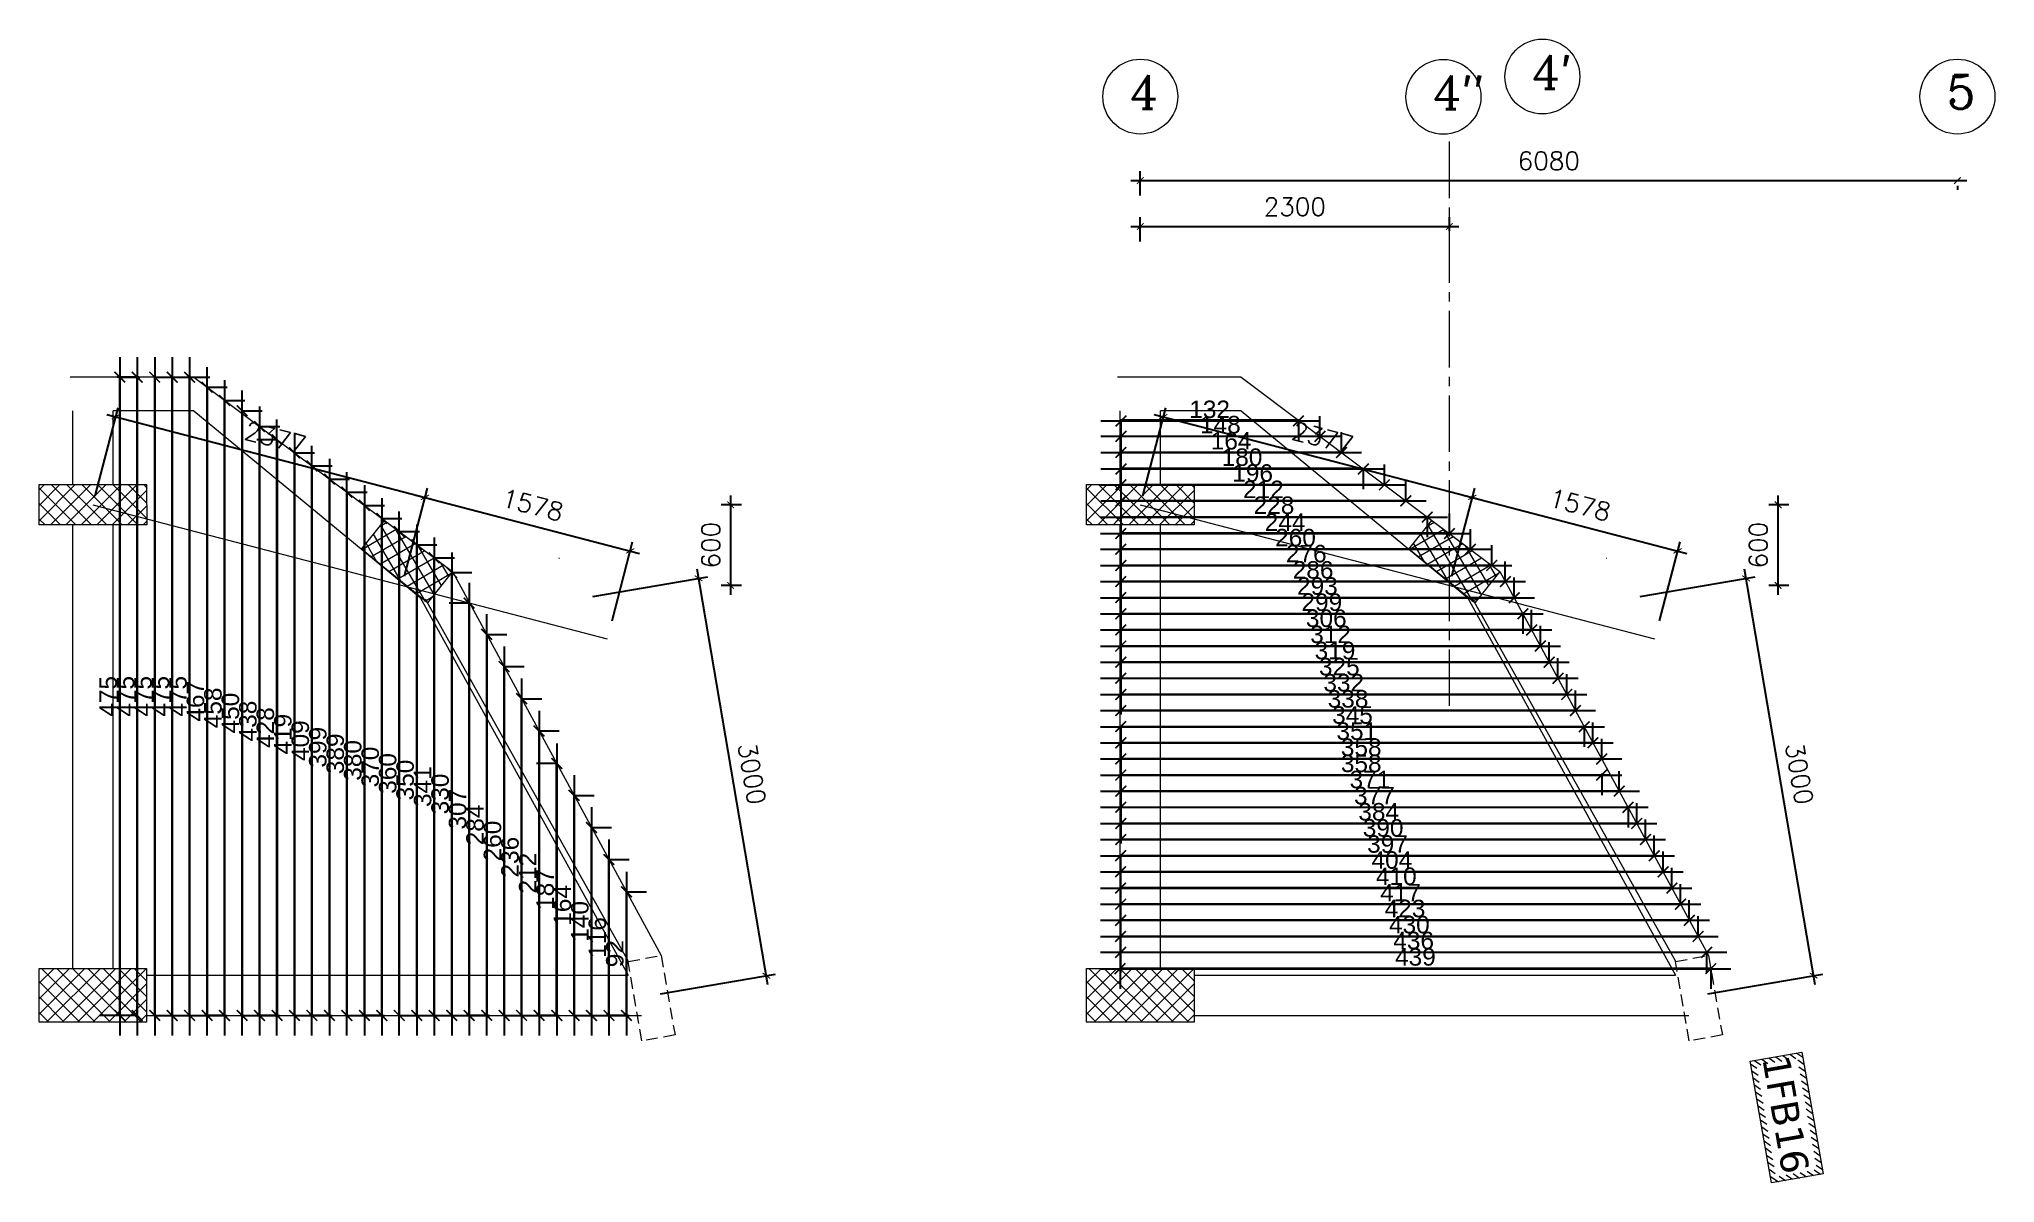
# Model space of a CAD drawing. Header units: inches. Extents: x -26151 to 62940, y -10194 to 246332.
# Drawn here: x -5482 to -4026, y 122769 to 123620 of the extents above; entities that cross this region are included whole.
import ezdxf

# ---------------------------------------------------------------- set-up
doc = ezdxf.new("R2010")
doc.units = ezdxf.units.IN
doc.header["$LTSCALE"] = 0.7
doc.header["$MEASUREMENT"] = 0
for name, pattern in [('ACAD_ISO10W100', [18, 12, -3, 0, -3]), ('CENTER2', [1.125, 0.75, -0.125, 0.125, -0.125]), ('DASHED', [0.75, 0.5, -0.25])]:
    doc.linetypes.add(name, pattern=pattern)
doc.layers.get('0').update_dxf_attribs({"lineweight": 13})
doc.layers.get('Defpoints').update_dxf_attribs({"lineweight": 5})
for name, color, linetype, lineweight in [('axis', 254, 'ACAD_ISO10W100', 9), ('BEAM', 5, 'Continuous', 0), ('COLUMN', 4, 'Continuous', 20), ('dim', 1, 'Continuous', 25), ('hach', 9, 'Continuous', 9), ('hach 1', 254, 'Continuous', 9), ('hatch', 9, 'Continuous', 9), ('TEXT', 3, 'Continuous', 25)]:
    doc.layers.add(name, color=color, linetype=linetype, lineweight=lineweight)
doc.styles.add('100', font='romans.shx', dxfattribs={"height": 13.5})
doc.styles.add('GENERATED_STYLE_4', font='verdanai.ttf')
doc.styles.add('romanc', font='verdana.ttf', dxfattribs={"height": 250})
doc.styles.get("Standard").update_dxf_attribs({"font": 'arial.ttf', "height": 13})
doc.dimstyles.new('abr100', dxfattribs={"dimtxt": 15, "dimasz": 5, "dimexe": 7, "dimexo": 7, "dimgap": 8, "dimtad": 1, "dimdec": 0, "dimlfac": 10, "dimzin": 4, "dimdsep": 46, "dimtxsty": '100', "dimblk": 'ARCHTICK', "dimcen": 0.09, "dimdle": 7, "dimclrd": 1, "dimclre": 8, "dimclrt": 2, "dimadec": 0, "dimazin": 1, "dimtfac": 1, "dimtdec": 0, "dimtix": 1, "dimtofl": 0, "dimtmove": 0, "dimatfit": 3, "dimldrblk": 'ARCHTICK', "dimfxl": 0, "dimtolj": 1, "dimtzin": 0, "dimlwd": -1, "dimlwe": -1, "dimarcsym": 0})
doc.dimstyles.new('STANDARD$0', dxfattribs={"dimscale": 0, "dimtxt": 50, "dimasz": 8, "dimexe": 15, "dimexo": 0.0625, "dimgap": 2, "dimtad": 1, "dimdec": 0, "dimzin": 0, "dimdsep": 46, "dimtxsty": 'Standard', "dimblk1": 'ARCHTICK', "dimblk2": 'ARCHTICK', "dimsah": 1, "dimcen": 0.09, "dimdle": 15, "dimclrd": 3, "dimclre": 3, "dimclrt": 3, "dimazin": 0, "dimtfac": 1, "dimtdec": 0, "dimtofl": 0, "dimtmove": 1, "dimatfit": 3, "dimldrblk": 'ARCHTICK', "dimfxl": 0, "dimtolj": 1, "dimtzin": 0, "dimarcsym": 0})

msp = doc.modelspace()

# ---------------------------------------------------------------- texts
at = {"layer": 'TEXT', "style": 'romanc'}
msp.add_text('1FB16', height=20.4, rotation=279.92953, dxfattribs=at).set_placement((-4199.63, 122861.84))
at = {"layer": 'TEXT', "char_height": 25, "attachment_point": 1, "style": 'GENERATED_STYLE_4'}
for s, insert in [("{\\Fromanc|c0;4'}", (-4371.05, 123608.26)), ('{\\Fromanc|c0;4}', (-4670.22, 123593.31)), ("{\\Fromanc|c0;4''}", (-4444.66, 123593.14)), ('{\\Fromanc|c0;5}', (-4062.22, 123593.31))]:
    msp.add_mtext(s, dxfattribs=dict(at, insert=insert))

# ---------------------------------------------------------------- blocks, each defined once
blk = doc.blocks.new('_ArchTick')
at = {"color": 0, "linetype": 'ByBlock', "lineweight": 0, "const_width": 0.15}
blk.add_lwpolyline([(-0.5, -0.5), (0.5, 0.5)], dxfattribs=at)
blk = doc.blocks.new('*D1387')
at = {"layer": 'Defpoints', "color": 0, "lineweight": 15, "transparency": 16777216}
for p in [(-4054.3, 123518), (-4054.3, 123514.9), (-4662.3, 123496.7)]:
    blk.add_point(p, dxfattribs=at)
at = {"layer": 'dim', "color": 1, "transparency": 16777216}
blk.add_line((-4669.3, 123514.9), (-4047.3, 123514.9), dxfattribs=at)
at = {"layer": 'dim', "color": 8, "transparency": 16777216}
for p, q in [((-4662.3, 123503.7), (-4662.3, 123521.9)), ((-4054.3, 123511), (-4054.3, 123507.9))]:
    blk.add_line(p, q, dxfattribs=at)
at = {"layer": 'dim', "color": 1, "transparency": 16777216, "xscale": 5, "yscale": 5, "zscale": 5, "rotation": 180}
blk.add_blockref('_ArchTick', (-4662.3, 123514.9), dxfattribs=at)
at = {"layer": 'dim', "color": 1, "transparency": 16777216, "xscale": 5, "yscale": 5, "zscale": 5}
blk.add_blockref('_ArchTick', (-4054.3, 123514.9), dxfattribs=at)
at = {"layer": 'dim', "color": 2, "transparency": 16777216, "insert": (-4358.3, 123529.6), "char_height": 13.5, "attachment_point": 5, "style": '100'}
blk.add_mtext('\\A1;6080', dxfattribs=at)
blk = doc.blocks.new('*D1388')
at = {"layer": 'Defpoints', "color": 0, "lineweight": 15, "transparency": 16777216}
for p in [(-4432.3, 123480.7), (-4432.3, 123470.5), (-4662.3, 123462.5)]:
    blk.add_point(p, dxfattribs=at)
at = {"layer": 'dim', "color": 8, "transparency": 16777216}
for p, q in [((-4662.3, 123469.5), (-4662.3, 123487.7)), ((-4432.3, 123477.5), (-4432.3, 123487.7))]:
    blk.add_line(p, q, dxfattribs=at)
at = {"layer": 'dim', "color": 1, "transparency": 16777216}
blk.add_line((-4669.3, 123480.7), (-4425.3, 123480.7), dxfattribs=at)
at = {"layer": 'dim', "color": 1, "transparency": 16777216, "xscale": 5, "yscale": 5, "zscale": 5, "rotation": 180}
blk.add_blockref('_ArchTick', (-4662.3, 123480.7), dxfattribs=at)
at = {"layer": 'dim', "color": 1, "transparency": 16777216, "xscale": 5, "yscale": 5, "zscale": 5}
blk.add_blockref('_ArchTick', (-4432.3, 123480.7), dxfattribs=at)
at = {"layer": 'dim', "color": 2, "transparency": 16777216, "insert": (-4547.3, 123495.4), "char_height": 13.5, "attachment_point": 5, "style": '100'}
blk.add_mtext('\\A1;2300', dxfattribs=at)
blk = doc.blocks.new('*D1389')
at = {"layer": 'Defpoints', "color": 0, "lineweight": 15, "transparency": 16777216}
for p in [(-4187.7, 123273.6), (-4172.8, 123273.6), (-4172.8, 123213.6)]:
    blk.add_point(p, dxfattribs=at)
at = {"layer": 'dim', "color": 1, "transparency": 16777216}
blk.add_line((-4187.7, 123206.6), (-4187.7, 123280.6), dxfattribs=at)
at = {"layer": 'dim', "color": 8, "transparency": 16777216}
for p, q in [((-4179.8, 123273.6), (-4194.7, 123273.6)), ((-4179.8, 123213.6), (-4194.7, 123213.6))]:
    blk.add_line(p, q, dxfattribs=at)
at = {"layer": 'dim', "color": 1, "transparency": 16777216, "xscale": 5, "yscale": 5, "zscale": 5}
for p, rotation in [((-4187.7, 123273.6), 90), ((-4187.7, 123213.6), 270)]:
    blk.add_blockref('_ArchTick', p, dxfattribs=dict(at, rotation=rotation))
at = {"layer": 'dim', "color": 2, "transparency": 16777216, "insert": (-4202.5, 123243.6), "char_height": 13.5, "attachment_point": 5, "rotation": 90, "style": '100'}
blk.add_mtext('\\A1;600', dxfattribs=at)
blk = doc.blocks.new('*D1390')
at = {"layer": 'Defpoints', "color": 0, "lineweight": 15, "transparency": 16777216}
for p in [(-4415.2, 123279.2), (-4662.3, 123273.6), (-4432.3, 123213.6)]:
    blk.add_point(p, dxfattribs=at)
at = {"layer": 'dim', "color": 8, "transparency": 16777216}
for p, q in [((-4660.5, 123280.4), (-4643.4, 123345.9)), ((-4430.5, 123220.4), (-4413.4, 123285.9))]:
    blk.add_line(p, q, dxfattribs=at)
at = {"layer": 'dim', "color": 1, "transparency": 16777216}
blk.add_line((-4652, 123340.9), (-4408.4, 123277.4), dxfattribs=at)
at = {"layer": 'dim', "color": 1, "transparency": 16777216, "xscale": 5, "yscale": 5, "zscale": 5}
for p, rotation in [((-4645.2, 123339.2), 165.3791260113668), ((-4415.2, 123279.2), 345.3791260113668)]:
    blk.add_blockref('_ArchTick', p, dxfattribs=dict(at, rotation=rotation))
at = {"layer": 'dim', "color": 2, "transparency": 16777216, "insert": (-4526.5, 123323.4), "char_height": 13.5, "attachment_point": 5, "rotation": 345.3791, "style": '100'}
blk.add_mtext('\\A1;2377', dxfattribs=at)
blk = doc.blocks.new('*D1391')
at = {"layer": 'Defpoints', "color": 0, "lineweight": 15, "transparency": 16777216}
for p in [(-4211.6, 123218.9), (-4297.2, 123204.3), (-4246.9, 122908.6)]:
    blk.add_point(p, dxfattribs=at)
at = {"layer": 'dim', "color": 1, "transparency": 16777216}
blk.add_line((-4160.1, 122916.3), (-4212.8, 123225.8), dxfattribs=at)
at = {"layer": 'dim', "color": 8, "transparency": 16777216}
for p, q in [((-4290.3, 123205.5), (-4204.7, 123220.1)), ((-4240, 122909.8), (-4154.4, 122924.4))]:
    blk.add_line(p, q, dxfattribs=at)
at = {"layer": 'dim', "color": 1, "transparency": 16777216, "xscale": 5, "yscale": 5, "zscale": 5}
for p, rotation in [((-4211.6, 123218.9), 99.67025043706386), ((-4161.3, 122923.2), 279.6702504370639)]:
    blk.add_blockref('_ArchTick', p, dxfattribs=dict(at, rotation=rotation))
at = {"layer": 'dim', "color": 2, "transparency": 16777216, "insert": (-4171.9, 123073.5), "char_height": 13.5, "attachment_point": 5, "rotation": 279.6703, "style": '100'}
blk.add_mtext('\\A1;3000', dxfattribs=at)
blk = doc.blocks.new('*D1392')
at = {"layer": 'Defpoints', "color": 0, "lineweight": 15, "transparency": 16777216}
for p in [(-4262.5, 123239.3), (-4432.3, 123213.6), (-4277.8, 123180.6)]:
    blk.add_point(p, dxfattribs=at)
at = {"layer": 'dim', "color": 8, "transparency": 16777216}
for p, q in [((-4430.5, 123220.4), (-4413.4, 123285.9)), ((-4276.1, 123187.3), (-4260.7, 123246.1))]:
    blk.add_line(p, q, dxfattribs=at)
at = {"layer": 'dim', "color": 1, "transparency": 16777216}
blk.add_line((-4422, 123280.9), (-4255.7, 123237.5), dxfattribs=at)
at = {"layer": 'dim', "color": 1, "transparency": 16777216, "xscale": 5, "yscale": 5, "zscale": 5}
for p, rotation in [((-4415.2, 123279.2), 165.3791260110702), ((-4262.5, 123239.3), 345.3791260110702)]:
    blk.add_blockref('_ArchTick', p, dxfattribs=dict(at, rotation=rotation))
at = {"layer": 'dim', "color": 2, "transparency": 16777216, "insert": (-4335.1, 123273.5), "char_height": 13.5, "attachment_point": 5, "rotation": 345.3791, "style": '100'}
blk.add_mtext('\\A1;1578', dxfattribs=at)
blk = doc.blocks.new('*D1393')
at = {"layer": 'Defpoints', "color": 0, "linetype": 'ByBlock', "lineweight": 30, "transparency": 16777216}
for p in [(-4677.3, 122928.6), (-4237.8, 122928.4), (-4237.8, 122928.4)]:
    blk.add_point(p, dxfattribs=at)
at = {"layer": 'hach', "color": 3, "lineweight": -2, "transparency": 16777216}
for p, q in [((-4692.3, 122928.4), (-4222.8, 122928.4)), ((-4677.3, 122928.6), (-4677.3, 122913.4)), ((-4237.8, 122928.4), (-4237.8, 122913.4))]:
    blk.add_line(p, q, dxfattribs=at)
at = {"layer": 'hach', "color": 3, "linetype": 'ByBlock', "lineweight": -2, "transparency": 16777216, "xscale": 8, "yscale": 8, "zscale": 8, "rotation": 180}
blk.add_blockref('_ArchTick', (-4677.3, 122928.4), dxfattribs=at)
at = {"layer": 'hach', "color": 3, "linetype": 'ByBlock', "lineweight": -2, "transparency": 16777216, "xscale": 8, "yscale": 8, "zscale": 8}
blk.add_blockref('_ArchTick', (-4237.8, 122928.4), dxfattribs=at)
at = {"layer": 'hach', "color": 3, "linetype": 'ByBlock', "lineweight": 30, "transparency": 16777216, "insert": (-4457.6, 122937.1), "char_height": 13, "attachment_point": 5}
blk.add_mtext('\\A1;439', dxfattribs=at)
blk = doc.blocks.new('*D1394')
at = {"layer": 'Defpoints', "color": 0, "linetype": 'ByBlock', "transparency": 16777216}
for p in [(-4676.9, 122940.6), (-4240.9, 122940.6), (-4240.9, 122940.6)]:
    blk.add_point(p, dxfattribs=at)
at = {"layer": 'hach', "color": 3, "lineweight": -2, "transparency": 16777216}
for p, q in [((-4691.9, 122940.6), (-4225.9, 122940.6)), ((-4676.9, 122940.6), (-4676.9, 122925.6)), ((-4240.9, 122940.6), (-4240.9, 122925.6))]:
    blk.add_line(p, q, dxfattribs=at)
at = {"layer": 'hach', "color": 3, "linetype": 'ByBlock', "lineweight": -2, "transparency": 16777216, "xscale": 8, "yscale": 8, "zscale": 8, "rotation": 180}
blk.add_blockref('_ArchTick', (-4676.9, 122940.6), dxfattribs=at)
at = {"layer": 'hach', "color": 3, "linetype": 'ByBlock', "lineweight": -2, "transparency": 16777216, "xscale": 8, "yscale": 8, "zscale": 8}
blk.add_blockref('_ArchTick', (-4240.9, 122940.6), dxfattribs=at)
at = {"layer": 'hach', "color": 3, "linetype": 'ByBlock', "transparency": 16777216, "insert": (-4458.9, 122949.3), "char_height": 13, "attachment_point": 5}
blk.add_mtext('\\A1;436', dxfattribs=at)
blk = doc.blocks.new('*D1395')
at = {"layer": 'Defpoints', "color": 0, "linetype": 'ByBlock', "transparency": 16777216}
for p in [(-4676.9, 122952.6), (-4247.3, 122952.4), (-4247.3, 122952.4)]:
    blk.add_point(p, dxfattribs=at)
at = {"layer": 'hach', "color": 3, "lineweight": -2, "transparency": 16777216}
for p, q in [((-4247.3, 122952.4), (-4247.3, 122967.4)), ((-4691.9, 122952.4), (-4232.3, 122952.4)), ((-4676.9, 122952.6), (-4676.9, 122937.4))]:
    blk.add_line(p, q, dxfattribs=at)
at = {"layer": 'hach', "color": 3, "linetype": 'ByBlock', "lineweight": -2, "transparency": 16777216, "xscale": 8, "yscale": 8, "zscale": 8, "rotation": 180}
blk.add_blockref('_ArchTick', (-4676.9, 122952.4), dxfattribs=at)
at = {"layer": 'hach', "color": 3, "linetype": 'ByBlock', "lineweight": -2, "transparency": 16777216, "xscale": 8, "yscale": 8, "zscale": 8}
blk.add_blockref('_ArchTick', (-4247.3, 122952.4), dxfattribs=at)
at = {"layer": 'hach', "color": 3, "linetype": 'ByBlock', "transparency": 16777216, "insert": (-4462.1, 122961.1), "char_height": 13, "attachment_point": 5}
blk.add_mtext('\\A1;430', dxfattribs=at)
blk = doc.blocks.new('*D1396')
at = {"layer": 'Defpoints', "color": 0, "linetype": 'ByBlock', "transparency": 16777216}
for p in [(-4676.9, 122964.6), (-4253.8, 122964.4), (-4253.8, 122964.4)]:
    blk.add_point(p, dxfattribs=at)
at = {"layer": 'hach', "color": 3, "lineweight": -2, "transparency": 16777216}
for p, q in [((-4253.8, 122964.4), (-4253.8, 122979.4)), ((-4691.9, 122964.4), (-4238.8, 122964.4)), ((-4676.9, 122964.6), (-4676.9, 122949.4))]:
    blk.add_line(p, q, dxfattribs=at)
at = {"layer": 'hach', "color": 3, "linetype": 'ByBlock', "lineweight": -2, "transparency": 16777216, "xscale": 8, "yscale": 8, "zscale": 8, "rotation": 180}
blk.add_blockref('_ArchTick', (-4676.9, 122964.4), dxfattribs=at)
at = {"layer": 'hach', "color": 3, "linetype": 'ByBlock', "lineweight": -2, "transparency": 16777216, "xscale": 8, "yscale": 8, "zscale": 8}
blk.add_blockref('_ArchTick', (-4253.8, 122964.4), dxfattribs=at)
at = {"layer": 'hach', "color": 3, "linetype": 'ByBlock', "transparency": 16777216, "insert": (-4465.3, 122973.1), "char_height": 13, "attachment_point": 5}
blk.add_mtext('\\A1;423', dxfattribs=at)
blk = doc.blocks.new('*D1397')
at = {"layer": 'Defpoints', "color": 0, "linetype": 'ByBlock', "transparency": 16777216}
for p in [(-4676.9, 122976.6), (-4260.3, 122976.4), (-4260.3, 122976.4)]:
    blk.add_point(p, dxfattribs=at)
at = {"layer": 'hach', "color": 3, "lineweight": -2, "transparency": 16777216}
for p, q in [((-4260.3, 122976.4), (-4260.3, 122991.4)), ((-4691.9, 122976.4), (-4245.3, 122976.4)), ((-4676.9, 122976.6), (-4676.9, 122961.4))]:
    blk.add_line(p, q, dxfattribs=at)
at = {"layer": 'hach', "color": 3, "linetype": 'ByBlock', "lineweight": -2, "transparency": 16777216, "xscale": 8, "yscale": 8, "zscale": 8, "rotation": 180}
blk.add_blockref('_ArchTick', (-4676.9, 122976.4), dxfattribs=at)
at = {"layer": 'hach', "color": 3, "linetype": 'ByBlock', "lineweight": -2, "transparency": 16777216, "xscale": 8, "yscale": 8, "zscale": 8}
blk.add_blockref('_ArchTick', (-4260.3, 122976.4), dxfattribs=at)
at = {"layer": 'hach', "color": 3, "linetype": 'ByBlock', "transparency": 16777216, "insert": (-4468.6, 122985), "char_height": 13, "attachment_point": 5}
blk.add_mtext('\\A1;417', dxfattribs=at)
blk = doc.blocks.new('*D1398')
at = {"layer": 'Defpoints', "color": 0, "linetype": 'ByBlock', "transparency": 16777216}
for p in [(-4676.9, 122988.6), (-4266.8, 122988.4), (-4266.8, 122988.4)]:
    blk.add_point(p, dxfattribs=at)
at = {"layer": 'hach', "color": 3, "lineweight": -2, "transparency": 16777216}
for p, q in [((-4266.8, 122988.4), (-4266.8, 123003.4)), ((-4691.9, 122988.4), (-4251.8, 122988.4)), ((-4676.9, 122988.6), (-4676.9, 122973.4))]:
    blk.add_line(p, q, dxfattribs=at)
at = {"layer": 'hach', "color": 3, "linetype": 'ByBlock', "lineweight": -2, "transparency": 16777216, "xscale": 8, "yscale": 8, "zscale": 8, "rotation": 180}
blk.add_blockref('_ArchTick', (-4676.9, 122988.4), dxfattribs=at)
at = {"layer": 'hach', "color": 3, "linetype": 'ByBlock', "lineweight": -2, "transparency": 16777216, "xscale": 8, "yscale": 8, "zscale": 8}
blk.add_blockref('_ArchTick', (-4266.8, 122988.4), dxfattribs=at)
at = {"layer": 'hach', "color": 3, "linetype": 'ByBlock', "transparency": 16777216, "insert": (-4471.8, 122997.1), "char_height": 13, "attachment_point": 5}
blk.add_mtext('\\A1;410', dxfattribs=at)
blk = doc.blocks.new('*D1399')
at = {"layer": 'Defpoints', "color": 0, "linetype": 'ByBlock', "transparency": 16777216}
for p in [(-4676.9, 123000.6), (-4273.3, 123000.5), (-4273.3, 123000.4)]:
    blk.add_point(p, dxfattribs=at)
at = {"layer": 'hach', "color": 3, "lineweight": -2, "transparency": 16777216}
for p, q in [((-4273.3, 123000.5), (-4273.3, 123015.5)), ((-4691.9, 123000.5), (-4258.3, 123000.5)), ((-4676.9, 123000.6), (-4676.9, 122985.5))]:
    blk.add_line(p, q, dxfattribs=at)
at = {"layer": 'hach', "color": 3, "linetype": 'ByBlock', "lineweight": -2, "transparency": 16777216, "xscale": 8, "yscale": 8, "zscale": 8, "rotation": 180}
blk.add_blockref('_ArchTick', (-4676.9, 123000.5), dxfattribs=at)
at = {"layer": 'hach', "color": 3, "linetype": 'ByBlock', "lineweight": -2, "transparency": 16777216, "xscale": 8, "yscale": 8, "zscale": 8}
blk.add_blockref('_ArchTick', (-4273.3, 123000.5), dxfattribs=at)
at = {"layer": 'hach', "color": 3, "linetype": 'ByBlock', "transparency": 16777216, "insert": (-4475.1, 123009.2), "char_height": 13, "attachment_point": 5}
blk.add_mtext('\\A1;404', dxfattribs=at)
blk = doc.blocks.new('*D1400')
at = {"layer": 'Defpoints', "color": 0, "linetype": 'ByBlock', "transparency": 16777216}
for p in [(-4286.4, 123024.5), (-4286.4, 123024.5), (-4676.9, 123012.6)]:
    blk.add_point(p, dxfattribs=at)
at = {"layer": 'hach', "color": 3, "lineweight": -2, "transparency": 16777216}
for p, q in [((-4676.9, 123023.2), (-4676.9, 123039.5)), ((-4286.4, 123024.5), (-4286.4, 123039.5)), ((-4691.9, 123024.5), (-4271.4, 123024.5))]:
    blk.add_line(p, q, dxfattribs=at)
at = {"layer": 'hach', "color": 3, "linetype": 'ByBlock', "lineweight": -2, "transparency": 16777216, "xscale": 8, "yscale": 8, "zscale": 8, "rotation": 180}
blk.add_blockref('_ArchTick', (-4676.9, 123024.5), dxfattribs=at)
at = {"layer": 'hach', "color": 3, "linetype": 'ByBlock', "lineweight": -2, "transparency": 16777216, "xscale": 8, "yscale": 8, "zscale": 8}
blk.add_blockref('_ArchTick', (-4286.4, 123024.5), dxfattribs=at)
at = {"layer": 'hach', "color": 3, "linetype": 'ByBlock', "transparency": 16777216, "insert": (-4481.6, 123033.1), "char_height": 13, "attachment_point": 5}
blk.add_mtext('\\A1;390', dxfattribs=at)
blk = doc.blocks.new('*D1401')
at = {"layer": 'Defpoints', "color": 0, "linetype": 'ByBlock', "transparency": 16777216}
for p in [(-4676.9, 123012.6), (-4279.9, 123012.5), (-4279.9, 123012.5)]:
    blk.add_point(p, dxfattribs=at)
at = {"layer": 'hach', "color": 3, "lineweight": -2, "transparency": 16777216}
for p, q in [((-4279.9, 123012.5), (-4279.9, 123027.5)), ((-4691.9, 123012.5), (-4264.9, 123012.5)), ((-4676.9, 123012.6), (-4676.9, 122997.5))]:
    blk.add_line(p, q, dxfattribs=at)
at = {"layer": 'hach', "color": 3, "linetype": 'ByBlock', "lineweight": -2, "transparency": 16777216, "xscale": 8, "yscale": 8, "zscale": 8, "rotation": 180}
blk.add_blockref('_ArchTick', (-4676.9, 123012.5), dxfattribs=at)
at = {"layer": 'hach', "color": 3, "linetype": 'ByBlock', "lineweight": -2, "transparency": 16777216, "xscale": 8, "yscale": 8, "zscale": 8}
blk.add_blockref('_ArchTick', (-4279.9, 123012.5), dxfattribs=at)
at = {"layer": 'hach', "color": 3, "linetype": 'ByBlock', "transparency": 16777216, "insert": (-4478.4, 123021.1), "char_height": 13, "attachment_point": 5}
blk.add_mtext('\\A1;397', dxfattribs=at)
blk = doc.blocks.new('*D1402')
at = {"layer": 'Defpoints', "color": 0, "linetype": 'ByBlock', "transparency": 16777216}
for p in [(-4676.8, 123036.6), (-4292.9, 123036.5), (-4292.9, 123036.5)]:
    blk.add_point(p, dxfattribs=at)
at = {"layer": 'hach', "color": 3, "lineweight": -2, "transparency": 16777216}
for p, q in [((-4292.9, 123036.5), (-4292.9, 123051.5)), ((-4691.8, 123036.5), (-4277.9, 123036.5)), ((-4676.8, 123036.6), (-4676.8, 123021.5))]:
    blk.add_line(p, q, dxfattribs=at)
at = {"layer": 'hach', "color": 3, "linetype": 'ByBlock', "lineweight": -2, "transparency": 16777216, "xscale": 8, "yscale": 8, "zscale": 8, "rotation": 180}
blk.add_blockref('_ArchTick', (-4676.8, 123036.5), dxfattribs=at)
at = {"layer": 'hach', "color": 3, "linetype": 'ByBlock', "lineweight": -2, "transparency": 16777216, "xscale": 8, "yscale": 8, "zscale": 8}
blk.add_blockref('_ArchTick', (-4292.9, 123036.5), dxfattribs=at)
at = {"layer": 'hach', "color": 3, "linetype": 'ByBlock', "transparency": 16777216, "insert": (-4484.9, 123045.1), "char_height": 13, "attachment_point": 5}
blk.add_mtext('\\A1;384', dxfattribs=at)
blk = doc.blocks.new('*D1403')
at = {"layer": 'Defpoints', "color": 0, "linetype": 'ByBlock', "transparency": 16777216}
for p in [(-4676.8, 123048.6), (-4299.4, 123048.5), (-4299.4, 123048.5)]:
    blk.add_point(p, dxfattribs=at)
at = {"layer": 'hach', "color": 3, "lineweight": -2, "transparency": 16777216}
for p, q in [((-4691.8, 123048.5), (-4284.4, 123048.5)), ((-4676.8, 123048.6), (-4676.8, 123033.5)), ((-4299.4, 123048.5), (-4299.4, 123033.5))]:
    blk.add_line(p, q, dxfattribs=at)
at = {"layer": 'hach', "color": 3, "linetype": 'ByBlock', "lineweight": -2, "transparency": 16777216, "xscale": 8, "yscale": 8, "zscale": 8, "rotation": 180}
blk.add_blockref('_ArchTick', (-4676.8, 123048.5), dxfattribs=at)
at = {"layer": 'hach', "color": 3, "linetype": 'ByBlock', "lineweight": -2, "transparency": 16777216, "xscale": 8, "yscale": 8, "zscale": 8}
blk.add_blockref('_ArchTick', (-4299.4, 123048.5), dxfattribs=at)
at = {"layer": 'hach', "color": 3, "linetype": 'ByBlock', "transparency": 16777216, "insert": (-4488.1, 123057.1), "char_height": 13, "attachment_point": 5}
blk.add_mtext('\\A1;377', dxfattribs=at)
blk = doc.blocks.new('*D1404')
at = {"layer": 'Defpoints', "color": 0, "linetype": 'ByBlock', "transparency": 16777216}
for p in [(-4676.8, 123060.6), (-4305.9, 123060.5), (-4305.9, 123060.5)]:
    blk.add_point(p, dxfattribs=at)
at = {"layer": 'hach', "color": 3, "lineweight": -2, "transparency": 16777216}
for p, q in [((-4305.9, 123060.5), (-4305.9, 123075.5)), ((-4691.8, 123060.5), (-4290.9, 123060.5)), ((-4676.8, 123060.6), (-4676.8, 123045.5))]:
    blk.add_line(p, q, dxfattribs=at)
at = {"layer": 'hach', "color": 3, "linetype": 'ByBlock', "lineweight": -2, "transparency": 16777216, "xscale": 8, "yscale": 8, "zscale": 8, "rotation": 180}
blk.add_blockref('_ArchTick', (-4676.8, 123060.5), dxfattribs=at)
at = {"layer": 'hach', "color": 3, "linetype": 'ByBlock', "lineweight": -2, "transparency": 16777216, "xscale": 8, "yscale": 8, "zscale": 8}
blk.add_blockref('_ArchTick', (-4305.9, 123060.5), dxfattribs=at)
at = {"layer": 'hach', "color": 3, "linetype": 'ByBlock', "transparency": 16777216, "insert": (-4491.4, 123069.1), "char_height": 13, "attachment_point": 5}
blk.add_mtext('\\A1;371', dxfattribs=at)
blk = doc.blocks.new('*D1405')
at = {"layer": 'Defpoints', "color": 0, "linetype": 'ByBlock', "transparency": 16777216}
for p in [(-4319, 123084.5), (-4676.8, 123072.6), (-4319, 123072.5)]:
    blk.add_point(p, dxfattribs=at)
at = {"layer": 'hach', "color": 3, "lineweight": -2, "transparency": 16777216}
for p, q in [((-4691.8, 123072.5), (-4304, 123072.5)), ((-4676.8, 123072.6), (-4676.8, 123057.5)), ((-4319, 123073.7), (-4319, 123057.5))]:
    blk.add_line(p, q, dxfattribs=at)
at = {"layer": 'hach', "color": 3, "linetype": 'ByBlock', "lineweight": -2, "transparency": 16777216, "xscale": 8, "yscale": 8, "zscale": 8, "rotation": 180}
blk.add_blockref('_ArchTick', (-4676.8, 123072.5), dxfattribs=at)
at = {"layer": 'hach', "color": 3, "linetype": 'ByBlock', "lineweight": -2, "transparency": 16777216, "xscale": 8, "yscale": 8, "zscale": 8}
blk.add_blockref('_ArchTick', (-4319, 123072.5), dxfattribs=at)
at = {"layer": 'hach', "color": 3, "linetype": 'ByBlock', "transparency": 16777216, "insert": (-4497.9, 123081.1), "char_height": 13, "attachment_point": 5}
blk.add_mtext('\\A1;358', dxfattribs=at)
blk = doc.blocks.new('*D1406')
at = {"layer": 'Defpoints', "color": 0, "linetype": 'ByBlock', "transparency": 16777216}
for p in [(-4676.8, 123084.6), (-4319, 123084.5), (-4319, 123084.5)]:
    blk.add_point(p, dxfattribs=at)
at = {"layer": 'hach', "color": 3, "lineweight": -2, "transparency": 16777216}
for p, q in [((-4319, 123084.5), (-4319, 123099.5)), ((-4691.8, 123084.5), (-4304, 123084.5)), ((-4676.8, 123084.6), (-4676.8, 123069.5))]:
    blk.add_line(p, q, dxfattribs=at)
at = {"layer": 'hach', "color": 3, "linetype": 'ByBlock', "lineweight": -2, "transparency": 16777216, "xscale": 8, "yscale": 8, "zscale": 8, "rotation": 180}
blk.add_blockref('_ArchTick', (-4676.8, 123084.5), dxfattribs=at)
at = {"layer": 'hach', "color": 3, "linetype": 'ByBlock', "lineweight": -2, "transparency": 16777216, "xscale": 8, "yscale": 8, "zscale": 8}
blk.add_blockref('_ArchTick', (-4319, 123084.5), dxfattribs=at)
at = {"layer": 'hach', "color": 3, "linetype": 'ByBlock', "transparency": 16777216, "insert": (-4497.9, 123093.1), "char_height": 13, "attachment_point": 5}
blk.add_mtext('\\A1;358', dxfattribs=at)
blk = doc.blocks.new('*D1407')
at = {"layer": 'Defpoints', "color": 0, "linetype": 'ByBlock', "transparency": 16777216}
for p in [(-4676.8, 123096.6), (-4325.5, 123096.5), (-4325.5, 123096.5)]:
    blk.add_point(p, dxfattribs=at)
at = {"layer": 'hach', "color": 3, "lineweight": -2, "transparency": 16777216}
for p, q in [((-4325.5, 123096.5), (-4325.5, 123111.5)), ((-4691.8, 123096.5), (-4310.5, 123096.5)), ((-4676.8, 123096.6), (-4676.8, 123081.5))]:
    blk.add_line(p, q, dxfattribs=at)
at = {"layer": 'hach', "color": 3, "linetype": 'ByBlock', "lineweight": -2, "transparency": 16777216, "xscale": 8, "yscale": 8, "zscale": 8, "rotation": 180}
blk.add_blockref('_ArchTick', (-4676.8, 123096.5), dxfattribs=at)
at = {"layer": 'hach', "color": 3, "linetype": 'ByBlock', "lineweight": -2, "transparency": 16777216, "xscale": 8, "yscale": 8, "zscale": 8}
blk.add_blockref('_ArchTick', (-4325.5, 123096.5), dxfattribs=at)
at = {"layer": 'hach', "color": 3, "linetype": 'ByBlock', "transparency": 16777216, "insert": (-4501.2, 123105.1), "char_height": 13, "attachment_point": 5}
blk.add_mtext('\\A1;351', dxfattribs=at)
blk = doc.blocks.new('*D1408')
at = {"layer": 'Defpoints', "color": 0, "linetype": 'ByBlock', "transparency": 16777216}
for p in [(-4338.5, 123120.5), (-4338.5, 123120.5), (-4676.8, 123108.6)]:
    blk.add_point(p, dxfattribs=at)
at = {"layer": 'hach', "color": 3, "lineweight": -2, "transparency": 16777216}
for p, q in [((-4676.8, 123119.2), (-4676.8, 123135.5)), ((-4338.5, 123120.5), (-4338.5, 123135.5)), ((-4691.8, 123120.5), (-4323.5, 123120.5))]:
    blk.add_line(p, q, dxfattribs=at)
at = {"layer": 'hach', "color": 3, "linetype": 'ByBlock', "lineweight": -2, "transparency": 16777216, "xscale": 8, "yscale": 8, "zscale": 8, "rotation": 180}
blk.add_blockref('_ArchTick', (-4676.8, 123120.5), dxfattribs=at)
at = {"layer": 'hach', "color": 3, "linetype": 'ByBlock', "lineweight": -2, "transparency": 16777216, "xscale": 8, "yscale": 8, "zscale": 8}
blk.add_blockref('_ArchTick', (-4338.5, 123120.5), dxfattribs=at)
at = {"layer": 'hach', "color": 3, "linetype": 'ByBlock', "transparency": 16777216, "insert": (-4507.7, 123129.1), "char_height": 13, "attachment_point": 5}
blk.add_mtext('\\A1;338', dxfattribs=at)
blk = doc.blocks.new('*D1409')
at = {"layer": 'Defpoints', "color": 0, "linetype": 'ByBlock', "transparency": 16777216}
for p in [(-4676.8, 123132.6), (-4345, 123132.5), (-4345, 123132.5)]:
    blk.add_point(p, dxfattribs=at)
at = {"layer": 'hach', "color": 3, "lineweight": -2, "transparency": 16777216}
for p, q in [((-4345, 123132.5), (-4345, 123147.5)), ((-4691.8, 123132.5), (-4330, 123132.5)), ((-4676.8, 123132.6), (-4676.8, 123117.5))]:
    blk.add_line(p, q, dxfattribs=at)
at = {"layer": 'hach', "color": 3, "linetype": 'ByBlock', "lineweight": -2, "transparency": 16777216, "xscale": 8, "yscale": 8, "zscale": 8, "rotation": 180}
blk.add_blockref('_ArchTick', (-4676.8, 123132.5), dxfattribs=at)
at = {"layer": 'hach', "color": 3, "linetype": 'ByBlock', "lineweight": -2, "transparency": 16777216, "xscale": 8, "yscale": 8, "zscale": 8}
blk.add_blockref('_ArchTick', (-4345, 123132.5), dxfattribs=at)
at = {"layer": 'hach', "color": 3, "linetype": 'ByBlock', "transparency": 16777216, "insert": (-4510.9, 123141.1), "char_height": 13, "attachment_point": 5}
blk.add_mtext('\\A1;332', dxfattribs=at)
blk = doc.blocks.new('*D1410')
at = {"layer": 'Defpoints', "color": 0, "linetype": 'ByBlock', "transparency": 16777216}
for p in [(-4676.8, 123108.6), (-4332, 123108.5), (-4332, 123108.5)]:
    blk.add_point(p, dxfattribs=at)
at = {"layer": 'hach', "color": 3, "lineweight": -2, "transparency": 16777216}
for p, q in [((-4691.8, 123108.5), (-4317, 123108.5)), ((-4676.8, 123108.6), (-4676.8, 123093.5)), ((-4332, 123108.5), (-4332, 123093.5))]:
    blk.add_line(p, q, dxfattribs=at)
at = {"layer": 'hach', "color": 3, "linetype": 'ByBlock', "lineweight": -2, "transparency": 16777216, "xscale": 8, "yscale": 8, "zscale": 8, "rotation": 180}
blk.add_blockref('_ArchTick', (-4676.8, 123108.5), dxfattribs=at)
at = {"layer": 'hach', "color": 3, "linetype": 'ByBlock', "lineweight": -2, "transparency": 16777216, "xscale": 8, "yscale": 8, "zscale": 8}
blk.add_blockref('_ArchTick', (-4332, 123108.5), dxfattribs=at)
at = {"layer": 'hach', "color": 3, "linetype": 'ByBlock', "transparency": 16777216, "insert": (-4504.4, 123117.1), "char_height": 13, "attachment_point": 5}
blk.add_mtext('\\A1;345', dxfattribs=at)
blk = doc.blocks.new('*D1411')
at = {"layer": 'Defpoints', "color": 0, "linetype": 'ByBlock', "transparency": 16777216}
for p in [(-4676.8, 123144.6), (-4351.5, 123144.5), (-4351.5, 123144.5)]:
    blk.add_point(p, dxfattribs=at)
at = {"layer": 'hach', "color": 3, "lineweight": -2, "transparency": 16777216}
for p, q in [((-4351.5, 123144.5), (-4351.5, 123159.5)), ((-4691.8, 123144.5), (-4336.5, 123144.5)), ((-4676.8, 123144.6), (-4676.8, 123129.5))]:
    blk.add_line(p, q, dxfattribs=at)
at = {"layer": 'hach', "color": 3, "linetype": 'ByBlock', "lineweight": -2, "transparency": 16777216, "xscale": 8, "yscale": 8, "zscale": 8, "rotation": 180}
blk.add_blockref('_ArchTick', (-4676.8, 123144.5), dxfattribs=at)
at = {"layer": 'hach', "color": 3, "linetype": 'ByBlock', "lineweight": -2, "transparency": 16777216, "xscale": 8, "yscale": 8, "zscale": 8}
blk.add_blockref('_ArchTick', (-4351.5, 123144.5), dxfattribs=at)
at = {"layer": 'hach', "color": 3, "linetype": 'ByBlock', "transparency": 16777216, "insert": (-4514.2, 123153.1), "char_height": 13, "attachment_point": 5}
blk.add_mtext('\\A1;325', dxfattribs=at)
blk = doc.blocks.new('*D1412')
at = {"layer": 'Defpoints', "color": 0, "linetype": 'ByBlock', "transparency": 16777216}
for p in [(-4676.8, 123156.6), (-4358.1, 123156.5), (-4358.1, 123156.5)]:
    blk.add_point(p, dxfattribs=at)
at = {"layer": 'hach', "color": 3, "lineweight": -2, "transparency": 16777216}
for p, q in [((-4358.1, 123156.5), (-4358.1, 123171.5)), ((-4691.8, 123156.5), (-4343.1, 123156.5)), ((-4676.8, 123156.6), (-4676.8, 123141.5))]:
    blk.add_line(p, q, dxfattribs=at)
at = {"layer": 'hach', "color": 3, "linetype": 'ByBlock', "lineweight": -2, "transparency": 16777216, "xscale": 8, "yscale": 8, "zscale": 8, "rotation": 180}
blk.add_blockref('_ArchTick', (-4676.8, 123156.5), dxfattribs=at)
at = {"layer": 'hach', "color": 3, "linetype": 'ByBlock', "lineweight": -2, "transparency": 16777216, "xscale": 8, "yscale": 8, "zscale": 8}
blk.add_blockref('_ArchTick', (-4358.1, 123156.5), dxfattribs=at)
at = {"layer": 'hach', "color": 3, "linetype": 'ByBlock', "transparency": 16777216, "insert": (-4517.4, 123165.1), "char_height": 13, "attachment_point": 5}
blk.add_mtext('\\A1;319', dxfattribs=at)
blk = doc.blocks.new('*D1413')
at = {"layer": 'Defpoints', "color": 0, "linetype": 'ByBlock', "transparency": 16777216}
for p in [(-4676.8, 123168.6), (-4364.6, 123168.5), (-4364.6, 123168.5)]:
    blk.add_point(p, dxfattribs=at)
at = {"layer": 'hach', "color": 3, "lineweight": -2, "transparency": 16777216}
for p, q in [((-4364.6, 123168.5), (-4364.6, 123183.5)), ((-4691.8, 123168.5), (-4349.6, 123168.5)), ((-4676.8, 123168.6), (-4676.8, 123153.5))]:
    blk.add_line(p, q, dxfattribs=at)
at = {"layer": 'hach', "color": 3, "linetype": 'ByBlock', "lineweight": -2, "transparency": 16777216, "xscale": 8, "yscale": 8, "zscale": 8, "rotation": 180}
blk.add_blockref('_ArchTick', (-4676.8, 123168.5), dxfattribs=at)
at = {"layer": 'hach', "color": 3, "linetype": 'ByBlock', "lineweight": -2, "transparency": 16777216, "xscale": 8, "yscale": 8, "zscale": 8}
blk.add_blockref('_ArchTick', (-4364.6, 123168.5), dxfattribs=at)
at = {"layer": 'hach', "color": 3, "linetype": 'ByBlock', "transparency": 16777216, "insert": (-4520.7, 123177.1), "char_height": 13, "attachment_point": 5}
blk.add_mtext('\\A1;312', dxfattribs=at)
blk = doc.blocks.new('*D1414')
at = {"layer": 'Defpoints', "color": 0, "linetype": 'ByBlock', "transparency": 16777216}
for p in [(-4676.8, 123180.6), (-4371.1, 123180.5), (-4371.1, 123180.5)]:
    blk.add_point(p, dxfattribs=at)
at = {"layer": 'hach', "color": 3, "lineweight": -2, "transparency": 16777216}
for p, q in [((-4371.1, 123180.5), (-4371.1, 123195.5)), ((-4691.8, 123180.5), (-4356.1, 123180.5)), ((-4676.8, 123180.6), (-4676.8, 123165.5))]:
    blk.add_line(p, q, dxfattribs=at)
at = {"layer": 'hach', "color": 3, "linetype": 'ByBlock', "lineweight": -2, "transparency": 16777216, "xscale": 8, "yscale": 8, "zscale": 8, "rotation": 180}
blk.add_blockref('_ArchTick', (-4676.8, 123180.5), dxfattribs=at)
at = {"layer": 'hach', "color": 3, "linetype": 'ByBlock', "lineweight": -2, "transparency": 16777216, "xscale": 8, "yscale": 8, "zscale": 8}
blk.add_blockref('_ArchTick', (-4371.1, 123180.5), dxfattribs=at)
at = {"layer": 'hach', "color": 3, "linetype": 'ByBlock', "transparency": 16777216, "insert": (-4523.9, 123189.1), "char_height": 13, "attachment_point": 5}
blk.add_mtext('\\A1;306', dxfattribs=at)
blk = doc.blocks.new('*D1415')
at = {"layer": 'Defpoints', "color": 0, "linetype": 'ByBlock', "transparency": 16777216}
for p in [(-4676.8, 123192.6), (-4377.6, 123192.5), (-4377.6, 123192.5)]:
    blk.add_point(p, dxfattribs=at)
at = {"layer": 'hach', "color": 3, "lineweight": -2, "transparency": 16777216}
for p, q in [((-4691.8, 123192.5), (-4362.6, 123192.5)), ((-4676.8, 123192.6), (-4676.8, 123177.5)), ((-4377.6, 123192.5), (-4377.6, 123177.5))]:
    blk.add_line(p, q, dxfattribs=at)
at = {"layer": 'hach', "color": 3, "linetype": 'ByBlock', "lineweight": -2, "transparency": 16777216, "xscale": 8, "yscale": 8, "zscale": 8, "rotation": 180}
blk.add_blockref('_ArchTick', (-4676.8, 123192.5), dxfattribs=at)
at = {"layer": 'hach', "color": 3, "linetype": 'ByBlock', "lineweight": -2, "transparency": 16777216, "xscale": 8, "yscale": 8, "zscale": 8}
blk.add_blockref('_ArchTick', (-4377.6, 123192.5), dxfattribs=at)
at = {"layer": 'hach', "color": 3, "linetype": 'ByBlock', "transparency": 16777216, "insert": (-4527.2, 123201.1), "char_height": 13, "attachment_point": 5}
blk.add_mtext('\\A1;299', dxfattribs=at)
blk = doc.blocks.new('*D1416')
at = {"layer": 'Defpoints', "color": 0, "linetype": 'ByBlock', "transparency": 16777216}
for p in [(-4676.8, 123204.6), (-4384.1, 123204.5), (-4384.1, 123204.5)]:
    blk.add_point(p, dxfattribs=at)
at = {"layer": 'hach', "color": 3, "lineweight": -2, "transparency": 16777216}
for p, q in [((-4384.1, 123204.5), (-4384.1, 123219.5)), ((-4691.8, 123204.5), (-4369.1, 123204.5)), ((-4676.8, 123204.6), (-4676.8, 123189.5))]:
    blk.add_line(p, q, dxfattribs=at)
at = {"layer": 'hach', "color": 3, "linetype": 'ByBlock', "lineweight": -2, "transparency": 16777216, "xscale": 8, "yscale": 8, "zscale": 8, "rotation": 180}
blk.add_blockref('_ArchTick', (-4676.8, 123204.5), dxfattribs=at)
at = {"layer": 'hach', "color": 3, "linetype": 'ByBlock', "lineweight": -2, "transparency": 16777216, "xscale": 8, "yscale": 8, "zscale": 8}
blk.add_blockref('_ArchTick', (-4384.1, 123204.5), dxfattribs=at)
at = {"layer": 'hach', "color": 3, "linetype": 'ByBlock', "transparency": 16777216, "insert": (-4530.5, 123213.1), "char_height": 13, "attachment_point": 5}
blk.add_mtext('\\A1;293', dxfattribs=at)
blk = doc.blocks.new('*D1417')
at = {"layer": 'Defpoints', "color": 0, "linetype": 'ByBlock', "transparency": 16777216}
for p in [(-4676.8, 123216.6), (-4390.7, 123216.5), (-4390.7, 123216.5)]:
    blk.add_point(p, dxfattribs=at)
at = {"layer": 'hach', "color": 3, "lineweight": -2, "transparency": 16777216}
for p, q in [((-4390.7, 123216.5), (-4390.7, 123231.5)), ((-4691.8, 123216.5), (-4375.7, 123216.5)), ((-4676.8, 123216.6), (-4676.8, 123201.5))]:
    blk.add_line(p, q, dxfattribs=at)
at = {"layer": 'hach', "color": 3, "linetype": 'ByBlock', "lineweight": -2, "transparency": 16777216, "xscale": 8, "yscale": 8, "zscale": 8, "rotation": 180}
blk.add_blockref('_ArchTick', (-4676.8, 123216.5), dxfattribs=at)
at = {"layer": 'hach', "color": 3, "linetype": 'ByBlock', "lineweight": -2, "transparency": 16777216, "xscale": 8, "yscale": 8, "zscale": 8}
blk.add_blockref('_ArchTick', (-4390.7, 123216.5), dxfattribs=at)
at = {"layer": 'hach', "color": 3, "linetype": 'ByBlock', "transparency": 16777216, "insert": (-4533.7, 123225.1), "char_height": 13, "attachment_point": 5}
blk.add_mtext('\\A1;286', dxfattribs=at)
blk = doc.blocks.new('*D1418')
at = {"layer": 'Defpoints', "color": 0, "linetype": 'ByBlock', "transparency": 16777216}
for p in [(-4676.8, 123228.6), (-4400.8, 123228.5), (-4400.8, 123228.5)]:
    blk.add_point(p, dxfattribs=at)
at = {"layer": 'hach', "color": 3, "lineweight": -2, "transparency": 16777216}
for p, q in [((-4400.8, 123228.5), (-4400.8, 123243.5)), ((-4691.8, 123228.5), (-4385.8, 123228.5)), ((-4676.8, 123228.6), (-4676.8, 123213.5))]:
    blk.add_line(p, q, dxfattribs=at)
at = {"layer": 'hach', "color": 3, "linetype": 'ByBlock', "lineweight": -2, "transparency": 16777216, "xscale": 8, "yscale": 8, "zscale": 8, "rotation": 180}
blk.add_blockref('_ArchTick', (-4676.8, 123228.5), dxfattribs=at)
at = {"layer": 'hach', "color": 3, "linetype": 'ByBlock', "lineweight": -2, "transparency": 16777216, "xscale": 8, "yscale": 8, "zscale": 8}
blk.add_blockref('_ArchTick', (-4400.8, 123228.5), dxfattribs=at)
at = {"layer": 'hach', "color": 3, "linetype": 'ByBlock', "transparency": 16777216, "insert": (-4538.8, 123237.2), "char_height": 13, "attachment_point": 5}
blk.add_mtext('\\A1;276', dxfattribs=at)
blk = doc.blocks.new('*D1419')
at = {"layer": 'Defpoints', "color": 0, "linetype": 'ByBlock', "transparency": 16777216}
for p in [(-4676.8, 123240.6), (-4416.7, 123240.5), (-4416.7, 123240.5)]:
    blk.add_point(p, dxfattribs=at)
at = {"layer": 'hach', "color": 3, "lineweight": -2, "transparency": 16777216}
for p, q in [((-4416.7, 123240.5), (-4416.7, 123255.5)), ((-4691.8, 123240.5), (-4401.7, 123240.5)), ((-4676.8, 123240.6), (-4676.8, 123225.5))]:
    blk.add_line(p, q, dxfattribs=at)
at = {"layer": 'hach', "color": 3, "linetype": 'ByBlock', "lineweight": -2, "transparency": 16777216, "xscale": 8, "yscale": 8, "zscale": 8, "rotation": 180}
blk.add_blockref('_ArchTick', (-4676.8, 123240.5), dxfattribs=at)
at = {"layer": 'hach', "color": 3, "linetype": 'ByBlock', "lineweight": -2, "transparency": 16777216, "xscale": 8, "yscale": 8, "zscale": 8}
blk.add_blockref('_ArchTick', (-4416.7, 123240.5), dxfattribs=at)
at = {"layer": 'hach', "color": 3, "linetype": 'ByBlock', "transparency": 16777216, "insert": (-4546.8, 123249.1), "char_height": 13, "attachment_point": 5}
blk.add_mtext('\\A1;260', dxfattribs=at)
blk = doc.blocks.new('*D1420')
at = {"layer": 'Defpoints', "color": 0, "linetype": 'ByBlock', "transparency": 16777216}
for p in [(-4676.8, 123252.6), (-4432.3, 123252.2), (-4432.3, 123252.2)]:
    blk.add_point(p, dxfattribs=at)
at = {"layer": 'hach', "color": 3, "lineweight": -2, "transparency": 16777216}
for p, q in [((-4432.3, 123252.2), (-4432.3, 123267.2)), ((-4691.8, 123252.2), (-4417.3, 123252.2)), ((-4676.8, 123252.6), (-4676.8, 123237.2))]:
    blk.add_line(p, q, dxfattribs=at)
at = {"layer": 'hach', "color": 3, "linetype": 'ByBlock', "lineweight": -2, "transparency": 16777216, "xscale": 8, "yscale": 8, "zscale": 8, "rotation": 180}
blk.add_blockref('_ArchTick', (-4676.8, 123252.2), dxfattribs=at)
at = {"layer": 'hach', "color": 3, "linetype": 'ByBlock', "lineweight": -2, "transparency": 16777216, "xscale": 8, "yscale": 8, "zscale": 8}
blk.add_blockref('_ArchTick', (-4432.3, 123252.2), dxfattribs=at)
at = {"layer": 'hach', "color": 3, "linetype": 'ByBlock', "transparency": 16777216, "insert": (-4554.5, 123260.7), "char_height": 13, "attachment_point": 5}
blk.add_mtext('\\A1;244', dxfattribs=at)
blk = doc.blocks.new('*D1421')
at = {"layer": 'Defpoints', "color": 0, "linetype": 'ByBlock', "transparency": 16777216}
for p in [(-4676.8, 123264.6), (-4448.8, 123264.6), (-4448.8, 123264.5)]:
    blk.add_point(p, dxfattribs=at)
at = {"layer": 'hach', "color": 3, "lineweight": -2, "transparency": 16777216}
for p, q in [((-4691.8, 123264.5), (-4433.8, 123264.5)), ((-4676.8, 123264.6), (-4676.8, 123249.5)), ((-4448.8, 123264.6), (-4448.8, 123249.5))]:
    blk.add_line(p, q, dxfattribs=at)
at = {"layer": 'hach', "color": 3, "linetype": 'ByBlock', "lineweight": -2, "transparency": 16777216, "xscale": 8, "yscale": 8, "zscale": 8, "rotation": 180}
blk.add_blockref('_ArchTick', (-4676.8, 123264.5), dxfattribs=at)
at = {"layer": 'hach', "color": 3, "linetype": 'ByBlock', "lineweight": -2, "transparency": 16777216, "xscale": 8, "yscale": 8, "zscale": 8}
blk.add_blockref('_ArchTick', (-4448.8, 123264.5), dxfattribs=at)
at = {"layer": 'hach', "color": 3, "linetype": 'ByBlock', "transparency": 16777216, "insert": (-4562.8, 123273.2), "char_height": 13, "attachment_point": 5}
blk.add_mtext('\\A1;228', dxfattribs=at)
blk = doc.blocks.new('*D1422')
at = {"layer": 'Defpoints', "color": 0, "linetype": 'ByBlock', "transparency": 16777216}
for p in [(-4676.7, 123276.6), (-4464.7, 123276.5), (-4464.7, 123276.5)]:
    blk.add_point(p, dxfattribs=at)
at = {"layer": 'hach', "color": 3, "lineweight": -2, "transparency": 16777216}
for p, q in [((-4464.7, 123276.5), (-4464.7, 123291.5)), ((-4691.7, 123276.5), (-4449.7, 123276.5)), ((-4676.7, 123276.6), (-4676.7, 123261.5))]:
    blk.add_line(p, q, dxfattribs=at)
at = {"layer": 'hach', "color": 3, "linetype": 'ByBlock', "lineweight": -2, "transparency": 16777216, "xscale": 8, "yscale": 8, "zscale": 8, "rotation": 180}
blk.add_blockref('_ArchTick', (-4676.7, 123276.5), dxfattribs=at)
at = {"layer": 'hach', "color": 3, "linetype": 'ByBlock', "lineweight": -2, "transparency": 16777216, "xscale": 8, "yscale": 8, "zscale": 8}
blk.add_blockref('_ArchTick', (-4464.7, 123276.5), dxfattribs=at)
at = {"layer": 'hach', "color": 3, "linetype": 'ByBlock', "transparency": 16777216, "insert": (-4570.7, 123285.1), "char_height": 13, "attachment_point": 5}
blk.add_mtext('\\A1;212', dxfattribs=at)
blk = doc.blocks.new('*D1423')
at = {"layer": 'Defpoints', "color": 0, "linetype": 'ByBlock', "transparency": 16777216}
for p in [(-4676.7, 123288.6), (-4480.7, 123288.5), (-4480.7, 123288.5)]:
    blk.add_point(p, dxfattribs=at)
at = {"layer": 'hach', "color": 3, "lineweight": -2, "transparency": 16777216}
for p, q in [((-4480.7, 123288.5), (-4480.7, 123303.5)), ((-4691.7, 123288.5), (-4465.7, 123288.5)), ((-4676.7, 123288.6), (-4676.7, 123273.5))]:
    blk.add_line(p, q, dxfattribs=at)
at = {"layer": 'hach', "color": 3, "linetype": 'ByBlock', "lineweight": -2, "transparency": 16777216, "xscale": 8, "yscale": 8, "zscale": 8, "rotation": 180}
blk.add_blockref('_ArchTick', (-4676.7, 123288.5), dxfattribs=at)
at = {"layer": 'hach', "color": 3, "linetype": 'ByBlock', "lineweight": -2, "transparency": 16777216, "xscale": 8, "yscale": 8, "zscale": 8}
blk.add_blockref('_ArchTick', (-4480.7, 123288.5), dxfattribs=at)
at = {"layer": 'hach', "color": 3, "linetype": 'ByBlock', "transparency": 16777216, "insert": (-4578.7, 123297.2), "char_height": 13, "attachment_point": 5}
blk.add_mtext('\\A1;196', dxfattribs=at)
blk = doc.blocks.new('*D1424')
at = {"layer": 'Defpoints', "color": 0, "linetype": 'ByBlock', "transparency": 16777216}
for p in [(-4676.7, 123300.6), (-4496.4, 123300.3), (-4496.4, 123300.3)]:
    blk.add_point(p, dxfattribs=at)
at = {"layer": 'hach', "color": 3, "lineweight": -2, "transparency": 16777216}
for p, q in [((-4691.7, 123300.3), (-4481.4, 123300.3)), ((-4676.7, 123300.6), (-4676.7, 123285.3)), ((-4496.4, 123300.3), (-4496.4, 123285.3))]:
    blk.add_line(p, q, dxfattribs=at)
at = {"layer": 'hach', "color": 3, "linetype": 'ByBlock', "lineweight": -2, "transparency": 16777216, "xscale": 8, "yscale": 8, "zscale": 8, "rotation": 180}
blk.add_blockref('_ArchTick', (-4676.7, 123300.3), dxfattribs=at)
at = {"layer": 'hach', "color": 3, "linetype": 'ByBlock', "lineweight": -2, "transparency": 16777216, "xscale": 8, "yscale": 8, "zscale": 8}
blk.add_blockref('_ArchTick', (-4496.4, 123300.3), dxfattribs=at)
at = {"layer": 'hach', "color": 3, "linetype": 'ByBlock', "transparency": 16777216, "insert": (-4586.6, 123309), "char_height": 13, "attachment_point": 5}
blk.add_mtext('\\A1;180', dxfattribs=at)
blk = doc.blocks.new('*D1425')
at = {"layer": 'Defpoints', "color": 0, "linetype": 'ByBlock', "transparency": 16777216}
for p in [(-4676.7, 123312.6), (-4512.6, 123312.6), (-4512.6, 123312.5)]:
    blk.add_point(p, dxfattribs=at)
at = {"layer": 'hach', "color": 3, "lineweight": -2, "transparency": 16777216}
for p, q in [((-4512.6, 123312.6), (-4512.6, 123327.6)), ((-4691.7, 123312.6), (-4497.6, 123312.6)), ((-4676.7, 123312.6), (-4676.7, 123297.6))]:
    blk.add_line(p, q, dxfattribs=at)
at = {"layer": 'hach', "color": 3, "linetype": 'ByBlock', "lineweight": -2, "transparency": 16777216, "xscale": 8, "yscale": 8, "zscale": 8, "rotation": 180}
blk.add_blockref('_ArchTick', (-4676.7, 123312.6), dxfattribs=at)
at = {"layer": 'hach', "color": 3, "linetype": 'ByBlock', "lineweight": -2, "transparency": 16777216, "xscale": 8, "yscale": 8, "zscale": 8}
blk.add_blockref('_ArchTick', (-4512.6, 123312.6), dxfattribs=at)
at = {"layer": 'hach', "color": 3, "linetype": 'ByBlock', "transparency": 16777216, "insert": (-4594.7, 123321.2), "char_height": 13, "attachment_point": 5}
blk.add_mtext('\\A1;164', dxfattribs=at)
blk = doc.blocks.new('*D1426')
at = {"layer": 'Defpoints', "color": 0, "linetype": 'ByBlock', "transparency": 16777216}
for p in [(-4676.7, 123324.6), (-4528.6, 123324.6), (-4528.6, 123324.6)]:
    blk.add_point(p, dxfattribs=at)
at = {"layer": 'hach', "color": 3, "lineweight": -2, "transparency": 16777216}
for p, q in [((-4528.6, 123324.6), (-4528.6, 123339.6)), ((-4691.7, 123324.6), (-4513.6, 123324.6)), ((-4676.7, 123324.6), (-4676.7, 123309.6))]:
    blk.add_line(p, q, dxfattribs=at)
at = {"layer": 'hach', "color": 3, "linetype": 'ByBlock', "lineweight": -2, "transparency": 16777216, "xscale": 8, "yscale": 8, "zscale": 8, "rotation": 180}
blk.add_blockref('_ArchTick', (-4676.7, 123324.6), dxfattribs=at)
at = {"layer": 'hach', "color": 3, "linetype": 'ByBlock', "lineweight": -2, "transparency": 16777216, "xscale": 8, "yscale": 8, "zscale": 8}
blk.add_blockref('_ArchTick', (-4528.6, 123324.6), dxfattribs=at)
at = {"layer": 'hach', "color": 3, "linetype": 'ByBlock', "transparency": 16777216, "insert": (-4602.7, 123333.2), "char_height": 13, "attachment_point": 5}
blk.add_mtext('\\A1;148', dxfattribs=at)
blk = doc.blocks.new('*D1427')
at = {"layer": 'Defpoints', "color": 0, "linetype": 'ByBlock', "transparency": 16777216}
for p in [(-4676.7, 123336.6), (-4544.6, 123336.6), (-4544.6, 123336)]:
    blk.add_point(p, dxfattribs=at)
at = {"layer": 'hach', "color": 3, "lineweight": -2, "transparency": 16777216}
for p, q in [((-4691.7, 123336), (-4529.6, 123336)), ((-4676.7, 123336.6), (-4676.7, 123321)), ((-4544.6, 123336.5), (-4544.6, 123321))]:
    blk.add_line(p, q, dxfattribs=at)
at = {"layer": 'hach', "color": 3, "linetype": 'ByBlock', "lineweight": -2, "transparency": 16777216, "xscale": 8, "yscale": 8, "zscale": 8, "rotation": 180}
blk.add_blockref('_ArchTick', (-4676.7, 123336), dxfattribs=at)
at = {"layer": 'hach', "color": 3, "linetype": 'ByBlock', "lineweight": -2, "transparency": 16777216, "xscale": 8, "yscale": 8, "zscale": 8}
blk.add_blockref('_ArchTick', (-4544.6, 123336), dxfattribs=at)
at = {"layer": 'hach', "color": 3, "linetype": 'ByBlock', "transparency": 16777216, "insert": (-4610.7, 123344.6), "char_height": 13, "attachment_point": 5}
blk.add_mtext('\\A1;132', dxfattribs=at)
blk = doc.blocks.new('*D1428')
at = {"layer": 'Defpoints', "color": 0, "transparency": 16777216}
for p in [(-4967, 123273.6), (-4952.1, 123273.6), (-4952.1, 123213.6)]:
    blk.add_point(p, dxfattribs=at)
at = {"layer": 'dim', "color": 1, "transparency": 16777216}
blk.add_line((-4967, 123206.6), (-4967, 123280.6), dxfattribs=at)
at = {"layer": 'dim', "color": 8, "transparency": 16777216}
for p, q in [((-4959.1, 123273.6), (-4974, 123273.6)), ((-4959.1, 123213.6), (-4974, 123213.6))]:
    blk.add_line(p, q, dxfattribs=at)
at = {"layer": 'dim', "color": 1, "transparency": 16777216, "xscale": 5, "yscale": 5, "zscale": 5}
for p, rotation in [((-4967, 123273.6), 90), ((-4967, 123213.6), 270)]:
    blk.add_blockref('_ArchTick', p, dxfattribs=dict(at, rotation=rotation))
at = {"layer": 'dim', "color": 2, "transparency": 16777216, "insert": (-4981.8, 123243.6), "char_height": 13.5, "attachment_point": 5, "rotation": 90, "style": '100'}
blk.add_mtext('\\A1;600', dxfattribs=at)
blk = doc.blocks.new('*D1429')
at = {"layer": 'Defpoints', "color": 0, "transparency": 16777216}
for p in [(-5194.5, 123279.2), (-5441.6, 123273.6), (-5211.6, 123213.6)]:
    blk.add_point(p, dxfattribs=at)
at = {"layer": 'dim', "color": 8, "transparency": 16777216}
for p, q in [((-5439.8, 123280.4), (-5422.7, 123345.9)), ((-5209.8, 123220.4), (-5192.7, 123285.9))]:
    blk.add_line(p, q, dxfattribs=at)
at = {"layer": 'dim', "color": 1, "transparency": 16777216}
blk.add_line((-5431.3, 123340.9), (-5187.7, 123277.4), dxfattribs=at)
at = {"layer": 'dim', "color": 1, "transparency": 16777216, "xscale": 5, "yscale": 5, "zscale": 5}
for p, rotation in [((-5424.5, 123339.2), 165.3791260113668), ((-5194.5, 123279.2), 345.3791260113668)]:
    blk.add_blockref('_ArchTick', p, dxfattribs=dict(at, rotation=rotation))
at = {"layer": 'dim', "color": 2, "transparency": 16777216, "insert": (-5305.8, 123323.4), "char_height": 13.5, "attachment_point": 5, "rotation": 345.3791, "style": '100'}
blk.add_mtext('\\A1;2377', dxfattribs=at)
blk = doc.blocks.new('*D1430')
at = {"layer": 'Defpoints', "color": 0, "transparency": 16777216}
for p in [(-4990.9, 123218.9), (-5076.5, 123204.3), (-5026.1, 122908.6)]:
    blk.add_point(p, dxfattribs=at)
at = {"layer": 'dim', "color": 1, "transparency": 16777216}
blk.add_line((-4939.4, 122916.3), (-4992.1, 123225.8), dxfattribs=at)
at = {"layer": 'dim', "color": 8, "transparency": 16777216}
for p, q in [((-5069.6, 123205.5), (-4984, 123220.1)), ((-5019.2, 122909.8), (-4933.6, 122924.4))]:
    blk.add_line(p, q, dxfattribs=at)
at = {"layer": 'dim', "color": 1, "transparency": 16777216, "xscale": 5, "yscale": 5, "zscale": 5}
for p, rotation in [((-4990.9, 123218.9), 99.67025043706386), ((-4940.5, 122923.2), 279.6702504370639)]:
    blk.add_blockref('_ArchTick', p, dxfattribs=dict(at, rotation=rotation))
at = {"layer": 'dim', "color": 2, "transparency": 16777216, "insert": (-4951.2, 123073.5), "char_height": 13.5, "attachment_point": 5, "rotation": 279.6703, "style": '100'}
blk.add_mtext('\\A1;3000', dxfattribs=at)
blk = doc.blocks.new('*D1431')
at = {"layer": 'Defpoints', "color": 0, "transparency": 16777216}
for p in [(-5041.8, 123239.3), (-5211.6, 123213.6), (-5057.1, 123180.6)]:
    blk.add_point(p, dxfattribs=at)
at = {"layer": 'dim', "color": 8, "transparency": 16777216}
for p, q in [((-5209.8, 123220.4), (-5192.7, 123285.9)), ((-5055.3, 123187.3), (-5040, 123246.1))]:
    blk.add_line(p, q, dxfattribs=at)
at = {"layer": 'dim', "color": 1, "transparency": 16777216}
blk.add_line((-5201.3, 123280.9), (-5035, 123237.5), dxfattribs=at)
at = {"layer": 'dim', "color": 1, "transparency": 16777216, "xscale": 5, "yscale": 5, "zscale": 5}
for p, rotation in [((-5194.5, 123279.2), 165.3791260110698), ((-5041.8, 123239.3), 345.3791260110697)]:
    blk.add_blockref('_ArchTick', p, dxfattribs=dict(at, rotation=rotation))
at = {"layer": 'dim', "color": 2, "transparency": 16777216, "insert": (-5114.4, 123273.5), "char_height": 13.5, "attachment_point": 5, "rotation": 345.3791, "style": '100'}
blk.add_mtext('\\A1;1578', dxfattribs=at)
blk = doc.blocks.new('*D1432')
at = {"layer": 'Defpoints', "color": 0, "linetype": 'ByBlock', "transparency": 16777216}
for p in [(-5421.6, 123368.6), (-5421.6, 122893.6), (-5421.6, 122893.6)]:
    blk.add_point(p, dxfattribs=at)
at = {"layer": 'hach', "color": 3, "lineweight": -2, "transparency": 16777216}
for p, q in [((-5421.6, 123383.6), (-5421.6, 122878.6)), ((-5421.6, 123368.6), (-5406.6, 123368.6)), ((-5421.6, 122893.6), (-5436.6, 122893.6))]:
    blk.add_line(p, q, dxfattribs=at)
at = {"layer": 'hach', "color": 3, "linetype": 'ByBlock', "lineweight": -2, "transparency": 16777216, "xscale": 8, "yscale": 8, "zscale": 8}
for p, rotation in [((-5421.6, 123368.6), 90), ((-5421.6, 122893.6), 270)]:
    blk.add_blockref('_ArchTick', p, dxfattribs=dict(at, rotation=rotation))
at = {"layer": 'hach', "color": 3, "linetype": 'ByBlock', "transparency": 16777216, "insert": (-5430.2, 123131.1), "char_height": 13, "attachment_point": 5, "rotation": 90}
blk.add_mtext('\\A1;475', dxfattribs=at)
blk = doc.blocks.new('*D1433')
at = {"layer": 'Defpoints', "color": 0, "linetype": 'ByBlock', "transparency": 16777216}
for p in [(-5406.6, 123368.6), (-5408.6, 122893.6), (-5408.6, 122893.6)]:
    blk.add_point(p, dxfattribs=at)
at = {"layer": 'hach', "color": 3, "lineweight": -2, "transparency": 16777216}
for p, q in [((-5408.6, 123383.6), (-5408.6, 122878.6)), ((-5407.3, 123368.6), (-5423.6, 123368.6)), ((-5408.6, 122893.6), (-5423.6, 122893.6))]:
    blk.add_line(p, q, dxfattribs=at)
at = {"layer": 'hach', "color": 3, "linetype": 'ByBlock', "lineweight": -2, "transparency": 16777216, "xscale": 8, "yscale": 8, "zscale": 8}
for p, rotation in [((-5408.6, 123368.6), 90), ((-5408.6, 122893.6), 270)]:
    blk.add_blockref('_ArchTick', p, dxfattribs=dict(at, rotation=rotation))
at = {"layer": 'hach', "color": 3, "linetype": 'ByBlock', "transparency": 16777216, "insert": (-5417.2, 123131.1), "char_height": 13, "attachment_point": 5, "rotation": 90}
blk.add_mtext('\\A1;475', dxfattribs=at)
blk = doc.blocks.new('*D1434')
at = {"layer": 'Defpoints', "color": 0, "linetype": 'ByBlock', "transparency": 16777216}
for p in [(-5395.6, 123368.6), (-5395.6, 122893.6), (-5395.6, 122893.6)]:
    blk.add_point(p, dxfattribs=at)
at = {"layer": 'hach', "color": 3, "lineweight": -2, "transparency": 16777216}
for p, q in [((-5395.6, 123383.6), (-5395.6, 122878.6)), ((-5395.6, 123368.6), (-5380.6, 123368.6)), ((-5395.6, 122893.6), (-5380.6, 122893.6))]:
    blk.add_line(p, q, dxfattribs=at)
at = {"layer": 'hach', "color": 3, "linetype": 'ByBlock', "lineweight": -2, "transparency": 16777216, "xscale": 8, "yscale": 8, "zscale": 8}
for p, rotation in [((-5395.6, 123368.6), 90), ((-5395.6, 122893.6), 270)]:
    blk.add_blockref('_ArchTick', p, dxfattribs=dict(at, rotation=rotation))
at = {"layer": 'hach', "color": 3, "linetype": 'ByBlock', "transparency": 16777216, "insert": (-5404.2, 123131.1), "char_height": 13, "attachment_point": 5, "rotation": 90}
blk.add_mtext('\\A1;475', dxfattribs=at)
blk = doc.blocks.new('*D1435')
at = {"layer": 'Defpoints', "color": 0, "linetype": 'ByBlock', "transparency": 16777216}
for p in [(-5382.6, 123368.6), (-5382.6, 122893.6), (-5382.6, 122893.6)]:
    blk.add_point(p, dxfattribs=at)
at = {"layer": 'hach', "color": 3, "lineweight": -2, "transparency": 16777216}
for p, q in [((-5382.6, 123383.6), (-5382.6, 122878.6)), ((-5382.6, 123368.6), (-5367.6, 123368.6)), ((-5382.6, 122893.6), (-5367.6, 122893.6))]:
    blk.add_line(p, q, dxfattribs=at)
at = {"layer": 'hach', "color": 3, "linetype": 'ByBlock', "lineweight": -2, "transparency": 16777216, "xscale": 8, "yscale": 8, "zscale": 8}
for p, rotation in [((-5382.6, 123368.6), 90), ((-5382.6, 122893.6), 270)]:
    blk.add_blockref('_ArchTick', p, dxfattribs=dict(at, rotation=rotation))
at = {"layer": 'hach', "color": 3, "linetype": 'ByBlock', "transparency": 16777216, "insert": (-5391.2, 123131.1), "char_height": 13, "attachment_point": 5, "rotation": 90}
blk.add_mtext('\\A1;475', dxfattribs=at)
blk = doc.blocks.new('*D1436')
at = {"layer": 'Defpoints', "color": 0, "linetype": 'ByBlock', "transparency": 16777216}
for p in [(-5369.6, 123368.6), (-5369.6, 122893.6), (-5369.6, 122893.6)]:
    blk.add_point(p, dxfattribs=at)
at = {"layer": 'hach', "color": 3, "lineweight": -2, "transparency": 16777216}
for p, q in [((-5369.6, 123383.6), (-5369.6, 122878.6)), ((-5369.6, 123368.6), (-5354.6, 123368.6)), ((-5369.6, 122893.6), (-5354.6, 122893.6))]:
    blk.add_line(p, q, dxfattribs=at)
at = {"layer": 'hach', "color": 3, "linetype": 'ByBlock', "lineweight": -2, "transparency": 16777216, "xscale": 8, "yscale": 8, "zscale": 8}
for p, rotation in [((-5369.6, 123368.6), 90), ((-5369.6, 122893.6), 270)]:
    blk.add_blockref('_ArchTick', p, dxfattribs=dict(at, rotation=rotation))
at = {"layer": 'hach', "color": 3, "linetype": 'ByBlock', "transparency": 16777216, "insert": (-5378.2, 123131.1), "char_height": 13, "attachment_point": 5, "rotation": 90}
blk.add_mtext('\\A1;475', dxfattribs=at)
blk = doc.blocks.new('*D1437')
at = {"layer": 'Defpoints', "color": 0, "linetype": 'ByBlock', "transparency": 16777216}
for p in [(-5356.6, 123361.1), (-5356.6, 123361.1), (-5356.6, 122893.6)]:
    blk.add_point(p, dxfattribs=at)
at = {"layer": 'hach', "color": 3, "lineweight": -2, "transparency": 16777216}
for p, q in [((-5356.6, 122878.6), (-5356.6, 123376.1)), ((-5356.6, 123361.1), (-5341.6, 123361.1)), ((-5356.6, 122893.6), (-5341.6, 122893.6))]:
    blk.add_line(p, q, dxfattribs=at)
at = {"layer": 'hach', "color": 3, "linetype": 'ByBlock', "lineweight": -2, "transparency": 16777216, "xscale": 8, "yscale": 8, "zscale": 8}
for p, rotation in [((-5356.6, 123361.1), 90), ((-5356.6, 122893.6), 270)]:
    blk.add_blockref('_ArchTick', p, dxfattribs=dict(at, rotation=rotation))
at = {"layer": 'hach', "color": 3, "linetype": 'ByBlock', "transparency": 16777216, "insert": (-5365.2, 123127.4), "char_height": 13, "attachment_point": 5, "rotation": 90}
blk.add_mtext('\\A1;467', dxfattribs=at)
blk = doc.blocks.new('*D1438')
at = {"layer": 'Defpoints', "color": 0, "linetype": 'ByBlock', "transparency": 16777216}
for p in [(-5343.6, 123351.3), (-5343.6, 122893.6), (-5343.6, 122893.6)]:
    blk.add_point(p, dxfattribs=at)
at = {"layer": 'hach', "color": 3, "lineweight": -2, "transparency": 16777216}
for p, q in [((-5343.6, 123366.3), (-5343.6, 122878.6)), ((-5343.6, 123351.3), (-5328.6, 123351.3)), ((-5343.6, 122893.6), (-5358.6, 122893.6))]:
    blk.add_line(p, q, dxfattribs=at)
at = {"layer": 'hach', "color": 3, "linetype": 'ByBlock', "lineweight": -2, "transparency": 16777216, "xscale": 8, "yscale": 8, "zscale": 8}
for p, rotation in [((-5343.6, 123351.3), 90), ((-5343.6, 122893.6), 270)]:
    blk.add_blockref('_ArchTick', p, dxfattribs=dict(at, rotation=rotation))
at = {"layer": 'hach', "color": 3, "linetype": 'ByBlock', "transparency": 16777216, "insert": (-5352.2, 123122.5), "char_height": 13, "attachment_point": 5, "rotation": 90}
blk.add_mtext('\\A1;458', dxfattribs=at)
blk = doc.blocks.new('*D1439')
at = {"layer": 'Defpoints', "color": 0, "linetype": 'ByBlock', "transparency": 16777216}
for p in [(-5330.6, 123343.6), (-5330.6, 123343.6), (-5330.6, 122893.6)]:
    blk.add_point(p, dxfattribs=at)
at = {"layer": 'hach', "color": 3, "lineweight": -2, "transparency": 16777216}
for p, q in [((-5330.6, 122878.6), (-5330.6, 123358.6)), ((-5330.6, 123343.6), (-5315.6, 123343.6)), ((-5330.6, 122893.6), (-5315.6, 122893.6))]:
    blk.add_line(p, q, dxfattribs=at)
at = {"layer": 'hach', "color": 3, "linetype": 'ByBlock', "lineweight": -2, "transparency": 16777216, "xscale": 8, "yscale": 8, "zscale": 8}
for p, rotation in [((-5330.6, 123343.6), 90), ((-5330.6, 122893.6), 270)]:
    blk.add_blockref('_ArchTick', p, dxfattribs=dict(at, rotation=rotation))
at = {"layer": 'hach', "color": 3, "linetype": 'ByBlock', "transparency": 16777216, "insert": (-5339.2, 123118.6), "char_height": 13, "attachment_point": 5, "rotation": 90}
blk.add_mtext('\\A1;450', dxfattribs=at)
blk = doc.blocks.new('*D1440')
at = {"layer": 'Defpoints', "color": 0, "linetype": 'ByBlock', "transparency": 16777216}
for p in [(-5317.6, 123331.8), (-5317.6, 122893.6), (-5317.6, 122893.6)]:
    blk.add_point(p, dxfattribs=at)
at = {"layer": 'hach', "color": 3, "lineweight": -2, "transparency": 16777216}
for p, q in [((-5317.6, 123346.8), (-5317.6, 122878.6)), ((-5317.6, 123331.8), (-5302.6, 123331.8)), ((-5317.6, 122893.6), (-5302.6, 122893.6))]:
    blk.add_line(p, q, dxfattribs=at)
at = {"layer": 'hach', "color": 3, "linetype": 'ByBlock', "lineweight": -2, "transparency": 16777216, "xscale": 8, "yscale": 8, "zscale": 8}
for p, rotation in [((-5317.6, 123331.8), 90), ((-5317.6, 122893.6), 270)]:
    blk.add_blockref('_ArchTick', p, dxfattribs=dict(at, rotation=rotation))
at = {"layer": 'hach', "color": 3, "linetype": 'ByBlock', "transparency": 16777216, "insert": (-5326.2, 123112.7), "char_height": 13, "attachment_point": 5, "rotation": 90}
blk.add_mtext('\\A1;438', dxfattribs=at)
blk = doc.blocks.new('*D1441')
at = {"layer": 'Defpoints', "color": 0, "linetype": 'ByBlock', "transparency": 16777216}
for p in [(-5304.6, 123322), (-5304.6, 123322), (-5304.6, 122893.6)]:
    blk.add_point(p, dxfattribs=at)
at = {"layer": 'hach', "color": 3, "lineweight": -2, "transparency": 16777216}
for p, q in [((-5304.6, 122878.6), (-5304.6, 123337)), ((-5304.6, 123322), (-5319.6, 123322)), ((-5304.6, 122893.6), (-5319.6, 122893.6))]:
    blk.add_line(p, q, dxfattribs=at)
at = {"layer": 'hach', "color": 3, "linetype": 'ByBlock', "lineweight": -2, "transparency": 16777216, "xscale": 8, "yscale": 8, "zscale": 8}
for p, rotation in [((-5304.6, 123322), 90), ((-5304.6, 122893.6), 270)]:
    blk.add_blockref('_ArchTick', p, dxfattribs=dict(at, rotation=rotation))
at = {"layer": 'hach', "color": 3, "linetype": 'ByBlock', "transparency": 16777216, "insert": (-5313.2, 123107.8), "char_height": 13, "attachment_point": 5, "rotation": 90}
blk.add_mtext('\\A1;428', dxfattribs=at)
blk = doc.blocks.new('*D1442')
at = {"layer": 'Defpoints', "color": 0, "linetype": 'ByBlock', "transparency": 16777216}
for p in [(-5291.6, 123312.3), (-5291.6, 122893.6), (-5291.6, 122893.6)]:
    blk.add_point(p, dxfattribs=at)
at = {"layer": 'hach', "color": 3, "lineweight": -2, "transparency": 16777216}
for p, q in [((-5291.6, 123327.3), (-5291.6, 122878.6)), ((-5291.6, 123312.3), (-5276.6, 123312.3)), ((-5291.6, 122893.6), (-5276.6, 122893.6))]:
    blk.add_line(p, q, dxfattribs=at)
at = {"layer": 'hach', "color": 3, "linetype": 'ByBlock', "lineweight": -2, "transparency": 16777216, "xscale": 8, "yscale": 8, "zscale": 8}
for p, rotation in [((-5291.6, 123312.3), 90), ((-5291.6, 122893.6), 270)]:
    blk.add_blockref('_ArchTick', p, dxfattribs=dict(at, rotation=rotation))
at = {"layer": 'hach', "color": 3, "linetype": 'ByBlock', "transparency": 16777216, "insert": (-5300.2, 123102.9), "char_height": 13, "attachment_point": 5, "rotation": 90}
blk.add_mtext('\\A1;419', dxfattribs=at)
blk = doc.blocks.new('*D1443')
at = {"layer": 'Defpoints', "color": 0, "linetype": 'ByBlock', "transparency": 16777216}
for p in [(-5278.6, 123302.5), (-5278.6, 123302.5), (-5278.6, 122893.6)]:
    blk.add_point(p, dxfattribs=at)
at = {"layer": 'hach', "color": 3, "lineweight": -2, "transparency": 16777216}
for p, q in [((-5278.6, 122878.6), (-5278.6, 123317.5)), ((-5278.6, 123302.5), (-5263.6, 123302.5)), ((-5278.6, 122893.6), (-5263.6, 122893.6))]:
    blk.add_line(p, q, dxfattribs=at)
at = {"layer": 'hach', "color": 3, "linetype": 'ByBlock', "lineweight": -2, "transparency": 16777216, "xscale": 8, "yscale": 8, "zscale": 8}
for p, rotation in [((-5278.6, 123302.5), 90), ((-5278.6, 122893.6), 270)]:
    blk.add_blockref('_ArchTick', p, dxfattribs=dict(at, rotation=rotation))
at = {"layer": 'hach', "color": 3, "linetype": 'ByBlock', "transparency": 16777216, "insert": (-5287.2, 123098.1), "char_height": 13, "attachment_point": 5, "rotation": 90}
blk.add_mtext('\\A1;409', dxfattribs=at)
blk = doc.blocks.new('*D1444')
at = {"layer": 'Defpoints', "color": 0, "linetype": 'ByBlock', "transparency": 16777216}
for p in [(-5265.6, 123292.8), (-5265.6, 122893.6), (-5265.6, 122893.6)]:
    blk.add_point(p, dxfattribs=at)
at = {"layer": 'hach', "color": 3, "lineweight": -2, "transparency": 16777216}
for p, q in [((-5265.6, 123307.8), (-5265.6, 122878.6)), ((-5265.6, 123292.8), (-5250.6, 123292.8)), ((-5265.6, 122893.6), (-5280.6, 122893.6))]:
    blk.add_line(p, q, dxfattribs=at)
at = {"layer": 'hach', "color": 3, "linetype": 'ByBlock', "lineweight": -2, "transparency": 16777216, "xscale": 8, "yscale": 8, "zscale": 8}
for p, rotation in [((-5265.6, 123292.8), 90), ((-5265.6, 122893.6), 270)]:
    blk.add_blockref('_ArchTick', p, dxfattribs=dict(at, rotation=rotation))
at = {"layer": 'hach', "color": 3, "linetype": 'ByBlock', "transparency": 16777216, "insert": (-5274.2, 123093.2), "char_height": 13, "attachment_point": 5, "rotation": 90}
blk.add_mtext('\\A1;399', dxfattribs=at)
blk = doc.blocks.new('*D1445')
at = {"layer": 'Defpoints', "color": 0, "linetype": 'ByBlock', "transparency": 16777216}
for p in [(-5252.6, 123283), (-5252.6, 123283), (-5252.6, 122893.6)]:
    blk.add_point(p, dxfattribs=at)
at = {"layer": 'hach', "color": 3, "lineweight": -2, "transparency": 16777216}
for p, q in [((-5252.6, 122878.6), (-5252.6, 123298)), ((-5252.6, 123283), (-5237.6, 123283)), ((-5252.6, 122893.6), (-5237.6, 122893.6))]:
    blk.add_line(p, q, dxfattribs=at)
at = {"layer": 'hach', "color": 3, "linetype": 'ByBlock', "lineweight": -2, "transparency": 16777216, "xscale": 8, "yscale": 8, "zscale": 8}
for p, rotation in [((-5252.6, 123283), 90), ((-5252.6, 122893.6), 270)]:
    blk.add_blockref('_ArchTick', p, dxfattribs=dict(at, rotation=rotation))
at = {"layer": 'hach', "color": 3, "linetype": 'ByBlock', "transparency": 16777216, "insert": (-5261.2, 123088.3), "char_height": 13, "attachment_point": 5, "rotation": 90}
blk.add_mtext('\\A1;389', dxfattribs=at)
blk = doc.blocks.new('*D1446')
at = {"layer": 'Defpoints', "color": 0, "linetype": 'ByBlock', "transparency": 16777216}
for p in [(-5239.6, 123273.2), (-5239.6, 122893.6), (-5239.6, 122893.6)]:
    blk.add_point(p, dxfattribs=at)
at = {"layer": 'hach', "color": 3, "lineweight": -2, "transparency": 16777216}
for p, q in [((-5239.6, 123288.2), (-5239.6, 122878.6)), ((-5239.6, 123273.2), (-5224.6, 123273.2)), ((-5239.6, 122893.6), (-5224.6, 122893.6))]:
    blk.add_line(p, q, dxfattribs=at)
at = {"layer": 'hach', "color": 3, "linetype": 'ByBlock', "lineweight": -2, "transparency": 16777216, "xscale": 8, "yscale": 8, "zscale": 8}
for p, rotation in [((-5239.6, 123273.2), 90), ((-5239.6, 122893.6), 270)]:
    blk.add_blockref('_ArchTick', p, dxfattribs=dict(at, rotation=rotation))
at = {"layer": 'hach', "color": 3, "linetype": 'ByBlock', "transparency": 16777216, "insert": (-5248.2, 123083.4), "char_height": 13, "attachment_point": 5, "rotation": 90}
blk.add_mtext('\\A1;380', dxfattribs=at)
blk = doc.blocks.new('*D1447')
at = {"layer": 'Defpoints', "color": 0, "linetype": 'ByBlock', "transparency": 16777216}
for p in [(-5226.6, 123263.5), (-5226.6, 122893.6), (-5226.6, 122893.6)]:
    blk.add_point(p, dxfattribs=at)
at = {"layer": 'hach', "color": 3, "lineweight": -2, "transparency": 16777216}
for p, q in [((-5226.6, 123278.5), (-5226.6, 122878.6)), ((-5226.6, 123263.5), (-5211.6, 123263.5)), ((-5226.6, 122893.6), (-5241.6, 122893.6))]:
    blk.add_line(p, q, dxfattribs=at)
at = {"layer": 'hach', "color": 3, "linetype": 'ByBlock', "lineweight": -2, "transparency": 16777216, "xscale": 8, "yscale": 8, "zscale": 8}
for p, rotation in [((-5226.6, 123263.5), 90), ((-5226.6, 122893.6), 270)]:
    blk.add_blockref('_ArchTick', p, dxfattribs=dict(at, rotation=rotation))
at = {"layer": 'hach', "color": 3, "linetype": 'ByBlock', "transparency": 16777216, "insert": (-5235.2, 123078.5), "char_height": 13, "attachment_point": 5, "rotation": 90}
blk.add_mtext('\\A1;370', dxfattribs=at)
blk = doc.blocks.new('*D1448')
at = {"layer": 'Defpoints', "color": 0, "linetype": 'ByBlock', "transparency": 16777216}
for p in [(-5200.6, 123243.9), (-5200.6, 122893.6), (-5200.6, 122893.6)]:
    blk.add_point(p, dxfattribs=at)
at = {"layer": 'hach', "color": 3, "lineweight": -2, "transparency": 16777216}
for p, q in [((-5200.6, 123258.9), (-5200.6, 122878.6)), ((-5200.6, 123243.9), (-5185.6, 123243.9)), ((-5200.6, 122893.6), (-5185.6, 122893.6))]:
    blk.add_line(p, q, dxfattribs=at)
at = {"layer": 'hach', "color": 3, "linetype": 'ByBlock', "lineweight": -2, "transparency": 16777216, "xscale": 8, "yscale": 8, "zscale": 8}
for p, rotation in [((-5200.6, 123243.9), 90), ((-5200.6, 122893.6), 270)]:
    blk.add_blockref('_ArchTick', p, dxfattribs=dict(at, rotation=rotation))
at = {"layer": 'hach', "color": 3, "linetype": 'ByBlock', "transparency": 16777216, "insert": (-5209.2, 123068.8), "char_height": 13, "attachment_point": 5, "rotation": 90}
blk.add_mtext('\\A1;350', dxfattribs=at)
blk = doc.blocks.new('*D1449')
at = {"layer": 'Defpoints', "color": 0, "linetype": 'ByBlock', "transparency": 16777216}
for p in [(-5213.6, 123253.7), (-5213.6, 123253.7), (-5213.6, 122893.6)]:
    blk.add_point(p, dxfattribs=at)
at = {"layer": 'hach', "color": 3, "lineweight": -2, "transparency": 16777216}
for p, q in [((-5213.6, 122878.6), (-5213.6, 123268.7)), ((-5213.6, 123253.7), (-5198.6, 123253.7)), ((-5213.6, 122893.6), (-5198.6, 122893.6))]:
    blk.add_line(p, q, dxfattribs=at)
at = {"layer": 'hach', "color": 3, "linetype": 'ByBlock', "lineweight": -2, "transparency": 16777216, "xscale": 8, "yscale": 8, "zscale": 8}
for p, rotation in [((-5213.6, 123253.7), 90), ((-5213.6, 122893.6), 270)]:
    blk.add_blockref('_ArchTick', p, dxfattribs=dict(at, rotation=rotation))
at = {"layer": 'hach', "color": 3, "linetype": 'ByBlock', "transparency": 16777216, "insert": (-5222.2, 123073.7), "char_height": 13, "attachment_point": 5, "rotation": 90}
blk.add_mtext('\\A1;360', dxfattribs=at)
blk = doc.blocks.new('*D1450')
at = {"layer": 'Defpoints', "color": 0, "linetype": 'ByBlock', "transparency": 16777216}
for p in [(-5187.6, 123234.2), (-5187.6, 122893.6), (-5187.6, 122893.6)]:
    blk.add_point(p, dxfattribs=at)
at = {"layer": 'hach', "color": 3, "lineweight": -2, "transparency": 16777216}
for p, q in [((-5187.6, 123249.2), (-5187.6, 122878.6)), ((-5187.6, 123234.2), (-5172.6, 123234.2)), ((-5187.6, 122893.6), (-5172.6, 122893.6))]:
    blk.add_line(p, q, dxfattribs=at)
at = {"layer": 'hach', "color": 3, "linetype": 'ByBlock', "lineweight": -2, "transparency": 16777216, "xscale": 8, "yscale": 8, "zscale": 8}
for p, rotation in [((-5187.6, 123234.2), 90), ((-5187.6, 122893.6), 270)]:
    blk.add_blockref('_ArchTick', p, dxfattribs=dict(at, rotation=rotation))
at = {"layer": 'hach', "color": 3, "linetype": 'ByBlock', "transparency": 16777216, "insert": (-5196.2, 123063.9), "char_height": 13, "attachment_point": 5, "rotation": 90}
blk.add_mtext('\\A1;341', dxfattribs=at)
blk = doc.blocks.new('*D1451')
at = {"layer": 'Defpoints', "color": 0, "linetype": 'ByBlock', "transparency": 16777216}
for p in [(-5174.6, 123223.2), (-5174.6, 122893.6), (-5174.6, 122893.6)]:
    blk.add_point(p, dxfattribs=at)
at = {"layer": 'hach', "color": 3, "lineweight": -2, "transparency": 16777216}
for p, q in [((-5174.6, 123238.2), (-5174.6, 122878.6)), ((-5174.6, 123223.2), (-5159.6, 123223.2)), ((-5174.6, 122893.6), (-5159.6, 122893.6))]:
    blk.add_line(p, q, dxfattribs=at)
at = {"layer": 'hach', "color": 3, "linetype": 'ByBlock', "lineweight": -2, "transparency": 16777216, "xscale": 8, "yscale": 8, "zscale": 8}
for p, rotation in [((-5174.6, 123223.2), 90), ((-5174.6, 122893.6), 270)]:
    blk.add_blockref('_ArchTick', p, dxfattribs=dict(at, rotation=rotation))
at = {"layer": 'hach', "color": 3, "linetype": 'ByBlock', "transparency": 16777216, "insert": (-5183.2, 123058.4), "char_height": 13, "attachment_point": 5, "rotation": 90}
blk.add_mtext('\\A1;330', dxfattribs=at)
blk = doc.blocks.new('*D1452')
at = {"layer": 'Defpoints', "color": 0, "linetype": 'ByBlock', "transparency": 16777216}
for p in [(-5161.2, 123200.5), (-5161.6, 122893.6), (-5161.6, 122893.6)]:
    blk.add_point(p, dxfattribs=at)
at = {"layer": 'hach', "color": 3, "lineweight": -2, "transparency": 16777216}
for p, q in [((-5161.6, 123215.5), (-5161.6, 122878.6)), ((-5161.3, 123200.5), (-5176.6, 123200.5)), ((-5161.6, 122893.6), (-5146.6, 122893.6))]:
    blk.add_line(p, q, dxfattribs=at)
at = {"layer": 'hach', "color": 3, "linetype": 'ByBlock', "lineweight": -2, "transparency": 16777216, "xscale": 8, "yscale": 8, "zscale": 8}
for p, rotation in [((-5161.6, 123200.5), 90), ((-5161.6, 122893.6), 270)]:
    blk.add_blockref('_ArchTick', p, dxfattribs=dict(at, rotation=rotation))
at = {"layer": 'hach', "color": 3, "linetype": 'ByBlock', "transparency": 16777216, "insert": (-5170.2, 123047.1), "char_height": 13, "attachment_point": 5, "rotation": 90}
blk.add_mtext('\\A1;307', dxfattribs=at)
blk = doc.blocks.new('*D1453')
at = {"layer": 'Defpoints', "color": 0, "linetype": 'ByBlock', "transparency": 16777216}
for p in [(-5148.6, 123177.2), (-5148.6, 122893.6), (-5146.6, 122893.6)]:
    blk.add_point(p, dxfattribs=at)
at = {"layer": 'hach', "color": 3, "lineweight": -2, "transparency": 16777216}
for p, q in [((-5148.6, 123192.2), (-5148.6, 122878.6)), ((-5148.6, 123177.2), (-5133.6, 123177.2)), ((-5147.3, 122893.6), (-5163.6, 122893.6))]:
    blk.add_line(p, q, dxfattribs=at)
at = {"layer": 'hach', "color": 3, "linetype": 'ByBlock', "lineweight": -2, "transparency": 16777216, "xscale": 8, "yscale": 8, "zscale": 8}
for p, rotation in [((-5148.6, 123177.2), 90), ((-5148.6, 122893.6), 270)]:
    blk.add_blockref('_ArchTick', p, dxfattribs=dict(at, rotation=rotation))
at = {"layer": 'hach', "color": 3, "linetype": 'ByBlock', "transparency": 16777216, "insert": (-5157.2, 123035.4), "char_height": 13, "attachment_point": 5, "rotation": 90}
blk.add_mtext('\\A1;284', dxfattribs=at)
blk = doc.blocks.new('*D1454')
at = {"layer": 'Defpoints', "color": 0, "linetype": 'ByBlock', "transparency": 16777216}
for p in [(-5135.6, 123153.2), (-5135.6, 122893.6), (-5135.6, 122893.6)]:
    blk.add_point(p, dxfattribs=at)
at = {"layer": 'hach', "color": 3, "lineweight": -2, "transparency": 16777216}
for p, q in [((-5135.6, 123168.2), (-5135.6, 122878.6)), ((-5135.6, 123153.2), (-5120.6, 123153.2)), ((-5135.6, 122893.6), (-5120.6, 122893.6))]:
    blk.add_line(p, q, dxfattribs=at)
at = {"layer": 'hach', "color": 3, "linetype": 'ByBlock', "lineweight": -2, "transparency": 16777216, "xscale": 8, "yscale": 8, "zscale": 8}
for p, rotation in [((-5135.6, 123153.2), 90), ((-5135.6, 122893.6), 270)]:
    blk.add_blockref('_ArchTick', p, dxfattribs=dict(at, rotation=rotation))
at = {"layer": 'hach', "color": 3, "linetype": 'ByBlock', "transparency": 16777216, "insert": (-5144.2, 123023.4), "char_height": 13, "attachment_point": 5, "rotation": 90}
blk.add_mtext('\\A1;260', dxfattribs=at)
blk = doc.blocks.new('*D1455')
at = {"layer": 'Defpoints', "color": 0, "linetype": 'ByBlock', "transparency": 16777216}
for p in [(-5122.6, 123129.3), (-5122.6, 122893.6), (-5122.6, 122893.6)]:
    blk.add_point(p, dxfattribs=at)
at = {"layer": 'hach', "color": 3, "lineweight": -2, "transparency": 16777216}
for p, q in [((-5122.6, 123144.3), (-5122.6, 122878.6)), ((-5122.6, 123129.3), (-5107.6, 123129.3)), ((-5122.6, 122893.6), (-5107.6, 122893.6))]:
    blk.add_line(p, q, dxfattribs=at)
at = {"layer": 'hach', "color": 3, "linetype": 'ByBlock', "lineweight": -2, "transparency": 16777216, "xscale": 8, "yscale": 8, "zscale": 8}
for p, rotation in [((-5122.6, 123129.3), 90), ((-5122.6, 122893.6), 270)]:
    blk.add_blockref('_ArchTick', p, dxfattribs=dict(at, rotation=rotation))
at = {"layer": 'hach', "color": 3, "linetype": 'ByBlock', "transparency": 16777216, "insert": (-5131.2, 123011.4), "char_height": 13, "attachment_point": 5, "rotation": 90}
blk.add_mtext('\\A1;236', dxfattribs=at)
blk = doc.blocks.new('*D1456')
at = {"layer": 'Defpoints', "color": 0, "linetype": 'ByBlock', "transparency": 16777216}
for p in [(-5109.6, 123105.3), (-5109.6, 122893.6), (-5109.6, 122893.6)]:
    blk.add_point(p, dxfattribs=at)
at = {"layer": 'hach', "color": 3, "lineweight": -2, "transparency": 16777216}
for p, q in [((-5109.6, 123120.3), (-5109.6, 122878.6)), ((-5109.6, 123105.3), (-5094.6, 123105.3)), ((-5109.6, 122893.6), (-5094.6, 122893.6))]:
    blk.add_line(p, q, dxfattribs=at)
at = {"layer": 'hach', "color": 3, "linetype": 'ByBlock', "lineweight": -2, "transparency": 16777216, "xscale": 8, "yscale": 8, "zscale": 8}
for p, rotation in [((-5109.6, 123105.3), 90), ((-5109.6, 122893.6), 270)]:
    blk.add_blockref('_ArchTick', p, dxfattribs=dict(at, rotation=rotation))
at = {"layer": 'hach', "color": 3, "linetype": 'ByBlock', "transparency": 16777216, "insert": (-5118.1, 122999.5), "char_height": 13, "attachment_point": 5, "rotation": 90}
blk.add_mtext('\\A1;212', dxfattribs=at)
blk = doc.blocks.new('*D1457')
at = {"layer": 'Defpoints', "color": 0, "linetype": 'ByBlock', "transparency": 16777216}
for p in [(-5096.4, 123081.1), (-5096.4, 122893.6), (-5096.4, 122893.6)]:
    blk.add_point(p, dxfattribs=at)
at = {"layer": 'hach', "color": 3, "lineweight": -2, "transparency": 16777216}
for p, q in [((-5096.4, 123096.1), (-5096.4, 122878.6)), ((-5096.4, 123081.1), (-5111.4, 123081.1)), ((-5096.4, 122893.6), (-5111.4, 122893.6))]:
    blk.add_line(p, q, dxfattribs=at)
at = {"layer": 'hach', "color": 3, "linetype": 'ByBlock', "lineweight": -2, "transparency": 16777216, "xscale": 8, "yscale": 8, "zscale": 8}
for p, rotation in [((-5096.4, 123081.1), 90), ((-5096.4, 122893.6), 270)]:
    blk.add_blockref('_ArchTick', p, dxfattribs=dict(at, rotation=rotation))
at = {"layer": 'hach', "color": 3, "linetype": 'ByBlock', "transparency": 16777216, "insert": (-5105, 122987.3), "char_height": 13, "attachment_point": 5, "rotation": 90}
blk.add_mtext('\\A1;187', dxfattribs=at)
blk = doc.blocks.new('*D1458')
at = {"layer": 'Defpoints', "color": 0, "linetype": 'ByBlock', "transparency": 16777216}
for p in [(-5083.6, 123057.4), (-5083.6, 122893.6), (-5083.6, 122893.6)]:
    blk.add_point(p, dxfattribs=at)
at = {"layer": 'hach', "color": 3, "lineweight": -2, "transparency": 16777216}
for p, q in [((-5083.6, 123072.4), (-5083.6, 122878.6)), ((-5083.6, 123057.4), (-5068.6, 123057.4)), ((-5083.6, 122893.6), (-5068.6, 122893.6))]:
    blk.add_line(p, q, dxfattribs=at)
at = {"layer": 'hach', "color": 3, "linetype": 'ByBlock', "lineweight": -2, "transparency": 16777216, "xscale": 8, "yscale": 8, "zscale": 8}
for p, rotation in [((-5083.6, 123057.4), 90), ((-5083.6, 122893.6), 270)]:
    blk.add_blockref('_ArchTick', p, dxfattribs=dict(at, rotation=rotation))
at = {"layer": 'hach', "color": 3, "linetype": 'ByBlock', "transparency": 16777216, "insert": (-5092.2, 122975.5), "char_height": 13, "attachment_point": 5, "rotation": 90}
blk.add_mtext('\\A1;164', dxfattribs=at)
blk = doc.blocks.new('*D1459')
at = {"layer": 'Defpoints', "color": 0, "linetype": 'ByBlock', "transparency": 16777216}
for p in [(-5070.6, 123033.5), (-5070.6, 122893.6), (-5070.6, 122893.6)]:
    blk.add_point(p, dxfattribs=at)
at = {"layer": 'hach', "color": 3, "lineweight": -2, "transparency": 16777216}
for p, q in [((-5070.6, 123048.5), (-5070.6, 122878.6)), ((-5070.6, 123033.5), (-5055.6, 123033.5)), ((-5070.6, 122893.6), (-5055.6, 122893.6))]:
    blk.add_line(p, q, dxfattribs=at)
at = {"layer": 'hach', "color": 3, "linetype": 'ByBlock', "lineweight": -2, "transparency": 16777216, "xscale": 8, "yscale": 8, "zscale": 8}
for p, rotation in [((-5070.6, 123033.5), 90), ((-5070.6, 122893.6), 270)]:
    blk.add_blockref('_ArchTick', p, dxfattribs=dict(at, rotation=rotation))
at = {"layer": 'hach', "color": 3, "linetype": 'ByBlock', "transparency": 16777216, "insert": (-5079.2, 122963.6), "char_height": 13, "attachment_point": 5, "rotation": 90}
blk.add_mtext('\\A1;140', dxfattribs=at)
blk = doc.blocks.new('*D1460')
at = {"layer": 'Defpoints', "color": 0, "linetype": 'ByBlock', "transparency": 16777216}
for p in [(-5057.6, 123009.6), (-5057.6, 122893.6), (-5057.6, 122893.6)]:
    blk.add_point(p, dxfattribs=at)
at = {"layer": 'hach', "color": 3, "lineweight": -2, "transparency": 16777216}
for p, q in [((-5057.6, 123024.6), (-5057.6, 122878.6)), ((-5057.6, 123009.6), (-5042.6, 123009.6)), ((-5057.6, 122893.6), (-5042.6, 122893.6))]:
    blk.add_line(p, q, dxfattribs=at)
at = {"layer": 'hach', "color": 3, "linetype": 'ByBlock', "lineweight": -2, "transparency": 16777216, "xscale": 8, "yscale": 8, "zscale": 8}
for p, rotation in [((-5057.6, 123009.6), 90), ((-5057.6, 122893.6), 270)]:
    blk.add_blockref('_ArchTick', p, dxfattribs=dict(at, rotation=rotation))
at = {"layer": 'hach', "color": 3, "linetype": 'ByBlock', "transparency": 16777216, "insert": (-5066.2, 122951.6), "char_height": 13, "attachment_point": 5, "rotation": 90}
blk.add_mtext('\\A1;116', dxfattribs=at)
blk = doc.blocks.new('*D1461')
at = {"layer": 'Defpoints', "color": 0, "linetype": 'ByBlock', "transparency": 16777216}
for p in [(-5044.6, 122985.6), (-5044.6, 122893.6), (-5042.6, 122893.6)]:
    blk.add_point(p, dxfattribs=at)
at = {"layer": 'hach', "color": 3, "lineweight": -2, "transparency": 16777216}
for p, q in [((-5044.6, 123000.6), (-5044.6, 122878.6)), ((-5044.6, 122985.6), (-5029.6, 122985.6)), ((-5043.3, 122893.6), (-5059.6, 122893.6))]:
    blk.add_line(p, q, dxfattribs=at)
at = {"layer": 'hach', "color": 3, "linetype": 'ByBlock', "lineweight": -2, "transparency": 16777216, "xscale": 8, "yscale": 8, "zscale": 8}
for p, rotation in [((-5044.6, 122985.6), 90), ((-5044.6, 122893.6), 270)]:
    blk.add_blockref('_ArchTick', p, dxfattribs=dict(at, rotation=rotation))
at = {"layer": 'hach', "color": 3, "linetype": 'ByBlock', "transparency": 16777216, "insert": (-5053.2, 122939.6), "char_height": 13, "attachment_point": 5, "rotation": 90}
blk.add_mtext('\\A1;92', dxfattribs=at)

# ---------------------------------------------------------------- dimensions: what is measured, and where the dimension line sits
at = {"layer": 'dim'}
for base, p1, p2, picture, middle in [((-4054.29, 123514.89), (-4662.29, 123496.65), (-4054.29, 123517.98), '*D1387', (-4358.29, 123529.64)), ((-4432.29, 123480.69), (-4662.29, 123462.46), (-4432.29, 123470.52), '*D1388', (-4547.29, 123495.44))]:
    dim = msp.add_linear_dim(base=base, p1=p1, p2=p2, dimstyle='abr100', dxfattribs=at)
    dim.commit()
    dim.dimension.update_dxf_attribs({"geometry": picture, "text_midpoint": middle})
for p1, p2, distance, picture, middle in [((-5441.58, 123273.62), (-5211.58, 123213.62), 67.73, '*D1429', (-5305.76, 123323.42)), ((-4662.29, 123273.62), (-4432.29, 123213.62), 67.73, '*D1390', (-4526.47, 123323.42)), ((-5026.15, 122908.62), (-5076.53, 123204.32), -86.83, '*D1430', (-4951.2, 123073.53)), ((-4246.86, 122908.62), (-4297.24, 123204.32), -86.83, '*D1391', (-4171.91, 123073.53))]:
    dim = msp.add_aligned_dim(p1=p1, p2=p2, distance=distance, dimstyle='abr100', dxfattribs=at)
    dim.commit()
    dim.dimension.update_dxf_attribs({"geometry": picture, "text_midpoint": middle})
for base, p1, p2, angle, picture, middle in [((-5041.78, 123239.31), (-5211.58, 123213.62), (-5057.11, 123180.55), 165.37913, '*D1431', (-5114.41, 123273.5)), ((-4967.04, 123273.62), (-4952.13, 123213.62), (-4952.13, 123273.62), 90, '*D1428', (-4981.79, 123243.62)), ((-4262.49, 123239.31), (-4432.29, 123213.62), (-4277.82, 123180.55), 165.37913, '*D1392', (-4335.12, 123273.5)), ((-4187.75, 123273.62), (-4172.84, 123213.62), (-4172.84, 123273.62), 90, '*D1389', (-4202.5, 123243.62))]:
    dim = msp.add_linear_dim(base=base, p1=p1, p2=p2, angle=angle, dimstyle='abr100', dxfattribs=at)
    dim.commit()
    dim.dimension.update_dxf_attribs({"geometry": picture, "text_midpoint": middle})
at = {"layer": 'hach', "color": 4, "linetype": 'ByBlock'}
for base, p1, p2, picture, middle in [((-5421.58, 122893.62), (-5421.58, 123368.62), (-5421.58, 122893.62), '*D1432', (-5430.19, 123131.12)), ((-5408.58, 122893.62), (-5406.58, 123368.62), (-5408.58, 122893.62), '*D1433', (-5417.19, 123131.12)), ((-5395.58, 122893.62), (-5395.58, 123368.62), (-5395.58, 122893.62), '*D1434', (-5404.19, 123131.12)), ((-5382.58, 122893.62), (-5382.58, 123368.62), (-5382.58, 122893.62), '*D1435', (-5391.19, 123131.12)), ((-5369.58, 122893.62), (-5369.58, 123368.62), (-5369.58, 122893.62), '*D1436', (-5378.19, 123131.12)), ((-5356.58, 123361.11), (-5356.58, 122893.62), (-5356.58, 123361.11), '*D1437', (-5365.22, 123127.36)), ((-5343.58, 122893.62), (-5343.58, 123351.34), (-5343.58, 122893.62), '*D1438', (-5352.22, 123122.48)), ((-5330.58, 123343.62), (-5330.58, 122893.62), (-5330.58, 123343.62), '*D1439', (-5339.22, 123118.62)), ((-5317.58, 122893.62), (-5317.58, 123331.81), (-5317.58, 122893.62), '*D1440', (-5326.22, 123112.71)), ((-5304.58, 123322.05), (-5304.58, 122893.62), (-5304.58, 123322.05), '*D1441', (-5313.22, 123107.83)), ((-5291.58, 122893.62), (-5291.58, 123312.28), (-5291.58, 122893.62), '*D1442', (-5300.22, 123102.95)), ((-5278.58, 123302.52), (-5278.58, 122893.62), (-5278.58, 123302.52), '*D1443', (-5287.22, 123098.07)), ((-5265.58, 122893.62), (-5265.58, 123292.75), (-5265.58, 122893.62), '*D1444', (-5274.22, 123093.18)), ((-5252.58, 123282.99), (-5252.58, 122893.62), (-5252.58, 123282.99), '*D1445', (-5261.22, 123088.3)), ((-5239.58, 122893.62), (-5239.58, 123273.22), (-5239.58, 122893.62), '*D1446', (-5248.22, 123083.42)), ((-5226.58, 122893.62), (-5226.58, 123263.46), (-5226.58, 122893.62), '*D1447', (-5235.22, 123078.54)), ((-5213.58, 123253.69), (-5213.58, 122893.62), (-5213.58, 123253.69), '*D1449', (-5222.22, 123073.65)), ((-5200.58, 122893.62), (-5200.58, 123243.93), (-5200.58, 122893.62), '*D1448', (-5209.22, 123068.77)), ((-5187.58, 122893.62), (-5187.58, 123234.16), (-5187.58, 122893.62), '*D1450', (-5196.22, 123063.89)), ((-5174.58, 122893.62), (-5174.58, 123223.2), (-5174.58, 122893.62), '*D1451', (-5183.22, 123058.41)), ((-5161.58, 122893.62), (-5161.25, 123200.49), (-5161.58, 122893.62), '*D1452', (-5170.22, 123047.05)), ((-5148.58, 122893.62), (-5148.58, 123177.16), (-5146.58, 122893.62), '*D1453', (-5157.22, 123035.39)), ((-5135.58, 122893.62), (-5135.58, 123153.22), (-5135.58, 122893.62), '*D1454', (-5144.22, 123023.42)), ((-5122.58, 122893.62), (-5122.58, 123129.28), (-5122.58, 122893.62), '*D1455', (-5131.22, 123011.45)), ((-5109.58, 122893.62), (-5109.58, 123105.33), (-5109.58, 122893.62), '*D1456', (-5118.11, 122999.48)), ((-5096.4, 122893.62), (-5096.4, 123081.06), (-5096.4, 122893.62), '*D1457', (-5105.04, 122987.34)), ((-5083.58, 122893.62), (-5083.58, 123057.45), (-5083.58, 122893.62), '*D1458', (-5092.22, 122975.53)), ((-5070.58, 122893.62), (-5070.58, 123033.51), (-5070.58, 122893.62), '*D1459', (-5079.22, 122963.56)), ((-5057.58, 122893.62), (-5057.58, 123009.56), (-5057.58, 122893.62), '*D1460', (-5066.22, 122951.59)), ((-5044.58, 122893.62), (-5044.58, 122985.62), (-5042.58, 122893.62), '*D1461', (-5053.22, 122939.62))]:
    dim = msp.add_linear_dim(base=base, p1=p1, p2=p2, angle=90, dimstyle='STANDARD$0', override={"dimscale": 1, "dimfxl": 1.25}, dxfattribs=at)
    dim.commit()
    dim.dimension.update_dxf_attribs({"geometry": picture, "text_midpoint": middle})
for base, p1, p2, picture, middle in [((-4544.62, 123335.96), (-4676.72, 123336.62), (-4544.62, 123336.56), '*D1427', (-4610.67, 123344.6)), ((-4528.63, 123324.55), (-4676.73, 123324.62), (-4528.63, 123324.55), '*D1426', (-4602.68, 123333.19)), ((-4512.65, 123312.55), (-4676.73, 123312.62), (-4512.65, 123312.55), '*D1425', (-4594.69, 123321.19)), ((-4496.38, 123300.33), (-4676.74, 123300.62), (-4496.38, 123300.33), '*D1424', (-4586.56, 123308.97)), ((-4480.68, 123288.53), (-4676.74, 123288.62), (-4480.68, 123288.53), '*D1423', (-4578.71, 123297.17)), ((-4464.7, 123276.53), (-4676.75, 123276.62), (-4464.7, 123276.53), '*D1422', (-4570.72, 123285.05)), ((-4448.84, 123264.52), (-4676.75, 123264.62), (-4448.84, 123264.62), '*D1421', (-4562.8, 123273.16)), ((-4432.29, 123252.19), (-4676.76, 123252.62), (-4432.29, 123252.19), '*D1420', (-4554.53, 123260.72)), ((-4416.74, 123240.51), (-4676.76, 123240.62), (-4416.74, 123240.51), '*D1419', (-4546.75, 123249.15)), ((-4400.76, 123228.51), (-4676.77, 123228.62), (-4400.76, 123228.5), '*D1418', (-4538.76, 123237.15)), ((-4384.13, 123204.5), (-4676.78, 123204.62), (-4384.13, 123204.49), '*D1416', (-4530.46, 123213.14)), ((-4390.65, 123216.5), (-4676.77, 123216.62), (-4390.65, 123216.5), '*D1417', (-4533.71, 123225.13)), ((-4377.62, 123192.49), (-4676.78, 123192.62), (-4377.62, 123192.49), '*D1415', (-4527.2, 123201.13)), ((-4371.1, 123180.49), (-4676.79, 123180.62), (-4371.1, 123180.49), '*D1414', (-4523.94, 123189.13)), ((-4364.58, 123168.49), (-4676.79, 123168.62), (-4364.58, 123168.49), '*D1413', (-4520.69, 123177.13)), ((-4358.07, 123156.48), (-4676.8, 123156.62), (-4358.07, 123156.48), '*D1412', (-4517.43, 123165.13)), ((-4345.03, 123132.48), (-4676.81, 123132.62), (-4345.03, 123132.48), '*D1409', (-4510.92, 123141.12)), ((-4351.55, 123144.48), (-4676.8, 123144.62), (-4351.55, 123144.48), '*D1411', (-4514.18, 123153.12)), ((-4338.51, 123120.48), (-4676.82, 123108.62), (-4338.51, 123120.48), '*D1408', (-4507.67, 123129.12)), ((-4332, 123108.47), (-4676.82, 123108.62), (-4332, 123108.47), '*D1410', (-4504.41, 123117.11)), ((-4325.48, 123096.47), (-4676.82, 123096.62), (-4325.48, 123096.47), '*D1407', (-4501.15, 123105.11)), ((-4318.96, 123084.47), (-4676.83, 123084.62), (-4318.96, 123084.47), '*D1406', (-4497.9, 123093.11)), ((-4305.93, 123060.46), (-4676.84, 123060.62), (-4305.93, 123060.46), '*D1404', (-4491.38, 123069.1)), ((-4318.96, 123072.48), (-4676.83, 123072.62), (-4318.96, 123084.47), '*D1405', (-4497.9, 123081.12)), ((-4299.41, 123048.46), (-4676.84, 123048.62), (-4299.41, 123048.46), '*D1403', (-4488.13, 123057.1)), ((-4292.89, 123036.46), (-4676.85, 123036.62), (-4292.89, 123036.46), '*D1402', (-4484.87, 123045.1)), ((-4286.38, 123024.45), (-4676.86, 123012.62), (-4286.38, 123024.45), '*D1400', (-4481.62, 123033.1)), ((-4279.86, 123012.45), (-4676.86, 123012.62), (-4279.86, 123012.45), '*D1401', (-4478.36, 123021.09)), ((-4273.34, 123000.52), (-4676.86, 123000.62), (-4273.34, 123000.45), '*D1399', (-4475.1, 123009.16)), ((-4266.83, 122988.45), (-4676.87, 122988.62), (-4266.83, 122988.45), '*D1398', (-4471.85, 122997.08)), ((-4260.31, 122976.44), (-4676.87, 122976.62), (-4260.31, 122976.44), '*D1397', (-4468.59, 122984.97)), ((-4253.79, 122964.45), (-4676.88, 122964.62), (-4253.79, 122964.44), '*D1396', (-4465.34, 122973.09)), ((-4247.27, 122952.44), (-4676.88, 122952.62), (-4247.27, 122952.44), '*D1395', (-4462.08, 122961.08)), ((-4240.86, 122940.62), (-4676.89, 122940.62), (-4240.86, 122940.62), '*D1394', (-4458.87, 122949.26))]:
    dim = msp.add_linear_dim(base=base, p1=p1, p2=p2, dimstyle='STANDARD$0', override={"dimscale": 1, "dimfxl": 1.25}, dxfattribs=at)
    dim.commit()
    dim.dimension.update_dxf_attribs({"geometry": picture, "text_midpoint": middle})
at = {"layer": 'hach', "color": 4, "linetype": 'ByBlock', "lineweight": 30}
dim = msp.add_linear_dim(base=(-4237.82, 122928.43), p1=(-4677.29, 122928.62), p2=(-4237.82, 122928.43), dimstyle='STANDARD$0', override={"dimscale": 1, "dimfxl": 1.25}, dxfattribs=at)
dim.commit()
dim.dimension.update_dxf_attribs({"geometry": '*D1393', "text_midpoint": (-4457.56, 122937.08)})

# ---------------------------------------------------------------- hatches: boundary and pattern name
at = {"layer": 'hach 1', "linetype": 'ByBlock'}
h = msp.add_hatch(dxfattribs=at)
h.set_pattern_fill('ANSI31', color=256, scale=30, angle=-80.07047, style=0)
h.set_pattern_definition([(324.9295315, (-119907.4254, 89958.5722), (2.15468806, 3.06917242), [])])
h.paths.add_polyline_path([(-4154.23, 122775.72), (-4170.08, 122866.29), (-4208.5, 122859.56), (-4192.64, 122768.99)])
h.paths.add_polyline_path([(-4158.86, 122778.97), (-4189.39, 122773.62), (-4203.87, 122856.31), (-4173.33, 122861.66)], flags=16)
at = {"layer": 'hatch', "ltscale": 0.5}
h = msp.add_hatch(dxfattribs=at)
h.set_pattern_fill('NET', color=256, scale=65, angle=45, style=0)
h.set_pattern_definition([(45, (-469081.775, -139140.095), (-5.7452426, 5.7452426), []), (135, (-469081.775, -139140.095), (-5.7452426, -5.7452426), [])])
h.paths.add_polyline_path([(-5481.58, 123288.62), (-5401.58, 123288.62), (-5401.51, 123258.62), (-5481.58, 123258.62)])
h = msp.add_hatch(dxfattribs=at)
h.set_pattern_fill('NET', color=256, scale=65, angle=45, style=0)
h.set_pattern_definition([(45, (-468302.485, -139140.095), (-5.7452426, 5.7452426), []), (135, (-468302.485, -139140.095), (-5.7452426, -5.7452426), [])])
h.paths.add_polyline_path([(-4702.29, 123288.62), (-4622.29, 123288.62), (-4622.22, 123258.62), (-4702.29, 123258.62)])
h = msp.add_hatch(dxfattribs=at)
h.set_pattern_fill('NET', color=256, scale=65, angle=30.37913, style=0)
h.set_pattern_definition([(30.379126, (-520074.215, -13665.578), (-4.10897094, 7.00942101), []), (120.379126, (-520074.215, -13665.578), (-7.00942101, -4.10897094), [])])
h.paths.add_polyline_path([(-5224.68, 123262.02), (-5174.08, 123223.98), (-5192.67, 123200.57), (-5241.75, 123240.63)])
h = msp.add_hatch(dxfattribs=at)
h.set_pattern_fill('NET', color=256, scale=65, angle=30.37913, style=0)
h.set_pattern_definition([(30.379126, (-519294.925, -13665.578), (-4.10897094, 7.00942101), []), (120.379126, (-519294.925, -13665.578), (-7.00942101, -4.10897094), [])])
h.paths.add_polyline_path([(-4445.39, 123262.02), (-4394.79, 123223.98), (-4413.38, 123200.57), (-4462.46, 123240.63)])
h = msp.add_hatch(dxfattribs=at)
h.set_pattern_fill('NET', color=256, scale=65, angle=45, style=0)
h.set_pattern_definition([(45, (-469081.775, -139105.095), (-5.7452426, 5.7452426), []), (135, (-469081.775, -139105.095), (-5.7452426, -5.7452426), [])])
h.paths.add_polyline_path([(-5481.58, 122928.62), (-5401.58, 122928.62), (-5401.58, 122888.62), (-5481.58, 122888.62)])
h = msp.add_hatch(dxfattribs=at)
h.set_pattern_fill('NET', color=256, scale=65, angle=45, style=0)
h.set_pattern_definition([(45, (-468302.485, -139105.095), (-5.7452426, 5.7452426), []), (135, (-468302.485, -139105.095), (-5.7452426, -5.7452426), [])])
h.paths.add_polyline_path([(-4702.29, 122928.62), (-4622.29, 122928.62), (-4622.29, 122888.62), (-4702.29, 122888.62)])

# ---------------------------------------------------------------- linework, layer by layer
at = {"lineweight": 20}
for centre in [(-4363.13, 123592.32), (-4662.31, 123577.38), (-4436.75, 123577.21), (-4054.31, 123577.38)]:
    msp.add_ellipse(centre, major_axis=(-0.02, 27.86), ratio=1, start_param=4.7118466, end_param=10.9950319, dxfattribs=at)
at = {"layer": 'axis', "linetype": 'CENTER2', "ltscale": 80}
msp.add_line((-4432.29, 123123.92), (-4432.29, 123549.51), dxfattribs=at)
at = {"layer": 'BEAM', "linetype": 'Continuous'}
for p, q in [((-5456.58, 123288.62), (-5456.58, 123343.62)), ((-5426.58, 123288.62), (-5426.58, 123343.62)), ((-4677.29, 123288.62), (-4677.29, 123343.62)), ((-4647.29, 123288.62), (-4647.29, 123343.62)), ((-5456.58, 122928.62), (-5456.58, 123258.62)), ((-5426.58, 122928.62), (-5426.58, 123258.62)), ((-4677.29, 122928.62), (-4677.29, 123258.62)), ((-4647.29, 122928.62), (-4647.29, 123258.62)), ((-5094.44, 123233.62), (-5094.78, 123233.62)), ((-4315.15, 123233.62), (-4315.49, 123233.62)), ((-5198, 123204.54), (-5043.3, 122923.62)), ((-4418.71, 123204.54), (-4264.01, 122923.62)), ((-5401.58, 122923.62), (-5043.3, 122923.62)), ((-4622.29, 122923.62), (-4264.01, 122923.62)), ((-5401.58, 122893.62), (-5033.47, 122893.62)), ((-4622.29, 122893.62), (-4254.18, 122893.62))]:
    msp.add_line(p, q, dxfattribs=at)
at = {"layer": 'COLUMN'}
for p, q in [((-5173.99, 123223.95), (-5018.82, 122938.17)), ((-4394.7, 123223.95), (-4239.53, 122938.17)), ((-5194.38, 123203.64), (-5043.31, 122933.88)), ((-4415.09, 123203.64), (-4264.02, 122933.88))]:
    msp.add_line(p, q, dxfattribs=at)
for points in [[(-5481.58, 123288.62), (-5401.58, 123288.62), (-5401.51, 123258.62), (-5481.58, 123258.62)], [(-4702.29, 123288.62), (-4622.29, 123288.62), (-4622.22, 123258.62), (-4702.29, 123258.62)], [(-5224.68, 123262.02), (-5173.99, 123223.95), (-5192.67, 123200.57), (-5241.75, 123240.63)], [(-4445.39, 123262.02), (-4394.7, 123223.95), (-4413.38, 123200.57), (-4462.46, 123240.63)], [(-5481.58, 122928.62), (-5401.58, 122928.62), (-5401.58, 122888.62), (-5481.58, 122888.62)], [(-4702.29, 122928.62), (-4622.29, 122928.62), (-4622.29, 122888.62), (-4702.29, 122888.62)]]:
    msp.add_lwpolyline(points, close=True, dxfattribs=at)
at = {"layer": 'COLUMN', "linetype": 'DASHED', "ltscale": 25}
for points in [[(-5033.21, 122874.67), (-5043.3, 122933.81), (-5018.82, 122938.17), (-5008.47, 122879.07)], [(-4253.92, 122874.67), (-4264.01, 122933.81), (-4239.53, 122938.17), (-4229.18, 122879.07)]]:
    msp.add_lwpolyline(points, close=True, dxfattribs=at)
at = {"layer": 'hach', "color": 5, "linetype": 'ByBlock', "lineweight": 15}
for p, q in [((-5366.58, 123368.62), (-5458.41, 123368.62)), ((-4587.29, 123368.62), (-4679.12, 123368.62)), ((-5366.58, 123343.62), (-5426.58, 123343.62)), ((-4587.29, 123343.62), (-4647.29, 123343.62))]:
    msp.add_line(p, q, dxfattribs=at)
at = {"layer": 'hach', "color": 4, "linetype": 'ByBlock', "lineweight": 30}
for p, q in [((-5421.58, 123368.62), (-5421.58, 122893.62)), ((-5408.58, 123368.62), (-5408.58, 122893.62)), ((-5395.58, 123368.62), (-5395.58, 122893.62)), ((-5382.58, 123368.62), (-5382.58, 122893.62)), ((-5369.58, 123368.62), (-5369.58, 122893.62)), ((-5356.58, 123361.11), (-5356.58, 122893.62)), ((-5343.58, 123351.34), (-5343.58, 122893.62)), ((-5330.58, 123343.62), (-5330.58, 122893.62)), ((-5317.58, 123331.81), (-5317.58, 122893.62)), ((-4676.73, 123324.62), (-4528.63, 123324.55)), ((-4676.72, 123336.62), (-4544.62, 123336.56)), ((-5304.58, 123322.05), (-5304.58, 122893.62)), ((-5291.58, 123312.28), (-5291.58, 122893.62)), ((-4676.73, 123312.62), (-4512.65, 123312.55)), ((-5278.58, 123302.52), (-5278.58, 122893.62)), ((-4676.74, 123300.62), (-4496.66, 123300.54)), ((-5265.58, 123292.75), (-5265.58, 122893.62)), ((-5252.58, 123282.99), (-5252.58, 122893.62)), ((-4676.74, 123288.62), (-4480.68, 123288.53)), ((-5239.58, 123273.22), (-5239.58, 122893.62)), ((-4676.75, 123276.62), (-4464.7, 123276.53)), ((-4676.75, 123264.62), (-4448.71, 123264.52)), ((-5226.58, 123263.46), (-5226.58, 122893.62)), ((-5213.58, 123253.69), (-5213.58, 122893.62)), ((-4676.76, 123252.62), (-4432.73, 123252.52)), ((-5200.58, 123243.93), (-5200.58, 122893.62)), ((-4676.76, 123240.62), (-4416.74, 123240.51)), ((-5187.58, 123234.16), (-5187.58, 122893.62)), ((-5174.58, 123224.4), (-5174.58, 122893.62)), ((-4676.77, 123228.62), (-4400.76, 123228.5)), ((-4676.77, 123216.62), (-4390.65, 123216.5)), ((-5161.58, 123201.1), (-5161.58, 122893.62)), ((-4676.78, 123204.62), (-4384.13, 123204.49)), ((-4676.78, 123192.62), (-4377.62, 123192.49)), ((-4676.79, 123180.62), (-4371.1, 123180.49)), ((-5148.58, 123177.16), (-5148.58, 122893.62)), ((-4676.79, 123168.62), (-4364.58, 123168.49)), ((-5135.58, 123153.22), (-5135.58, 122893.62)), ((-4676.8, 123156.62), (-4358.07, 123156.48)), ((-4676.8, 123144.62), (-4351.55, 123144.48)), ((-5122.58, 123129.28), (-5122.58, 122893.62)), ((-4676.81, 123132.62), (-4345.03, 123132.48)), ((-4676.81, 123120.62), (-4338.51, 123120.48)), ((-5109.58, 123105.33), (-5109.58, 122893.62)), ((-4676.82, 123108.62), (-4332, 123108.47)), ((-4676.82, 123096.62), (-4325.48, 123096.47)), ((-5096.58, 123081.39), (-5096.58, 122893.62)), ((-4676.83, 123084.62), (-4318.96, 123084.47)), ((-4676.83, 123072.62), (-4312.45, 123072.46)), ((-5083.58, 123057.45), (-5083.58, 122893.62)), ((-4676.84, 123060.62), (-4305.93, 123060.46)), ((-4676.84, 123048.62), (-4299.41, 123048.46)), ((-5070.58, 123033.51), (-5070.58, 122893.62)), ((-4676.85, 123036.62), (-4292.89, 123036.46)), ((-4676.85, 123024.62), (-4286.38, 123024.45)), ((-5057.58, 123009.56), (-5057.58, 122893.62)), ((-4676.86, 123012.62), (-4279.86, 123012.45)), ((-4676.87, 122988.62), (-4266.83, 122988.45)), ((-4676.86, 123000.62), (-4273.34, 123000.45)), ((-5044.58, 122985.62), (-5044.58, 122893.62)), ((-4676.87, 122976.62), (-4260.31, 122976.44)), ((-4676.88, 122964.62), (-4253.79, 122964.44)), ((-4676.88, 122952.62), (-4247.27, 122952.44)), ((-4676.89, 122940.62), (-4240.76, 122940.44)), ((-4676.89, 122928.62), (-4236.94, 122928.43))]:
    msp.add_line(p, q, dxfattribs=at)
at = {"layer": 'hach', "color": 5, "linetype": 'ByBlock'}
for p, q in [((-5366.58, 123368.62), (-5173.99, 123223.95)), ((-4587.29, 123368.62), (-4394.7, 123223.95)), ((-5366.58, 123343.62), (-5198, 123204.54)), ((-4587.29, 123343.62), (-4418.71, 123204.54))]:
    msp.add_line(p, q, dxfattribs=at)
at = {"layer": 'hach', "linetype": 'ByBlock'}
for p, q in [((-5441.58, 123273.62), (-5058.88, 123173.78)), ((-4662.29, 123273.62), (-4279.59, 123173.78))]:
    msp.add_line(p, q, dxfattribs=at)
at = {"layer": 'hach', "color": 4, "linetype": 'ByBlock', "lineweight": 15}
for points in [[(-5241.75, 123240.63), (-5224.68, 123262.02), (-5173.99, 123223.95), (-5192.67, 123200.57), (-5241.75, 123240.63)], [(-4462.46, 123240.63), (-4445.39, 123262.02), (-4394.7, 123223.95), (-4413.38, 123200.57), (-4462.46, 123240.63)]]:
    msp.add_lwpolyline(points, dxfattribs=at)
at = {"layer": 'hach 1', "linetype": 'ByBlock'}
msp.add_lwpolyline([(-4170.08, 122866.29), (-4154.23, 122775.72), (-4192.64, 122768.99), (-4208.5, 122859.56)], close=True, dxfattribs=at)

msp.set_redraw_order([(e.dxf.handle, doc.entitydb.next_handle()) for e in msp.query("TEXT MTEXT ATTDEF DIMENSION ARC_DIMENSION")])  # texts and dimensions are drawn at this point

doc.saveas('drawing.dxf')
